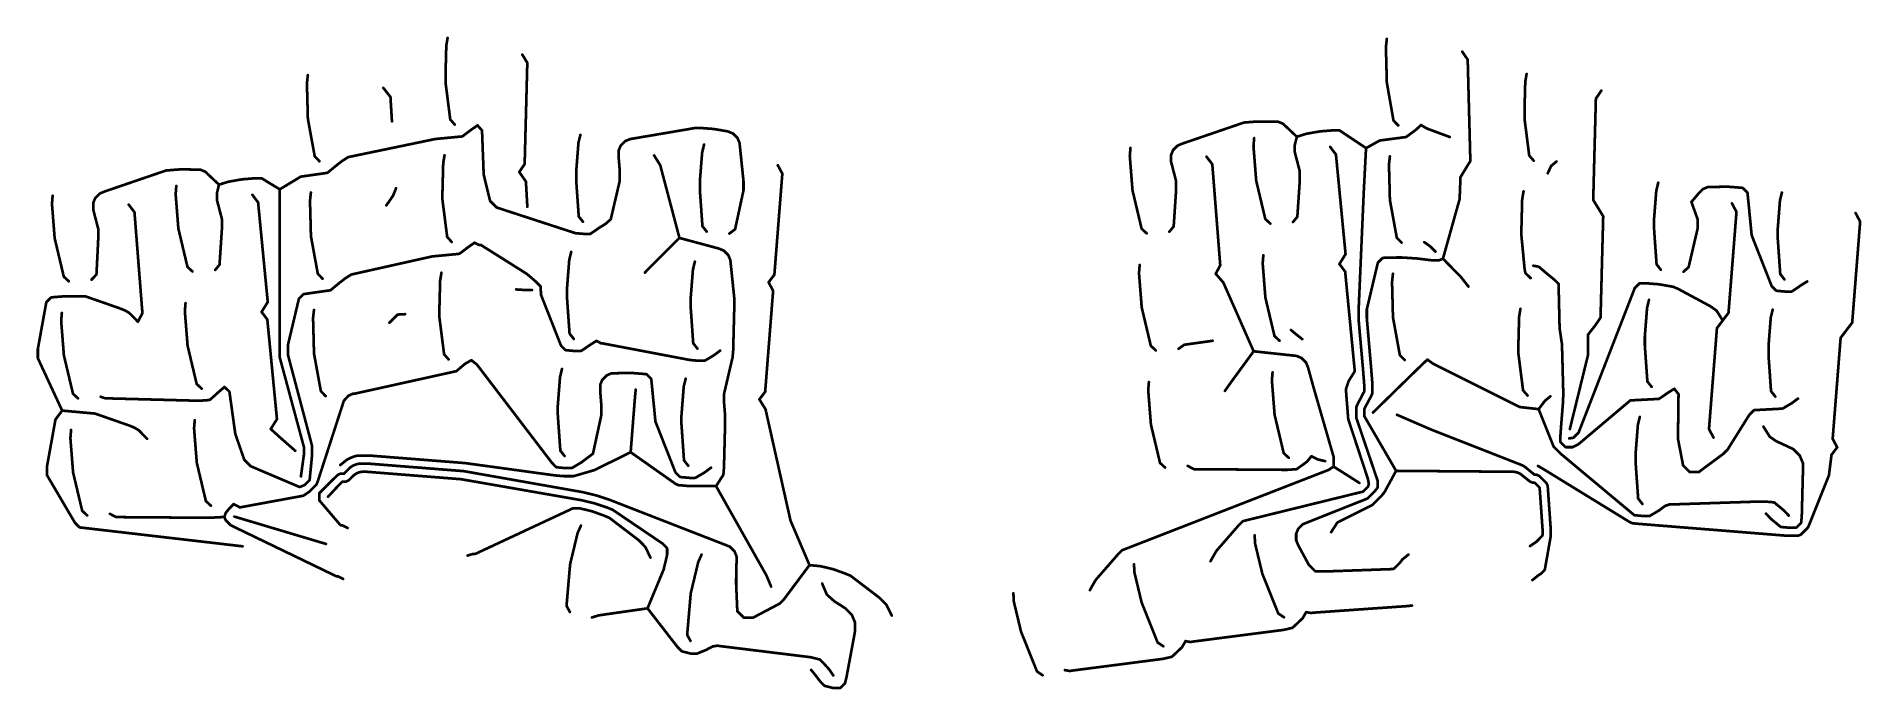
# Model space of a CAD drawing. Extents: x -169 to 103, y -40 to 57.
import ezdxf

# ---------------------------------------------------------------- set-up
doc = ezdxf.new("R2010")
doc.units = 0
doc.layers.get('0').update_dxf_attribs({"linetype": 'CONTINUOUS', "lineweight": 0})
doc.layers.add('B_Cu_____________', color=7, linetype='CONTINUOUS', lineweight=0)

# ---------------------------------------------------------------- blocks, each defined once
blk = doc.blocks.new('UNIT_DISC')
at = {"const_width": 0.5}
blk.add_lwpolyline([(0.25, 0, 1), (-0.25, 0, 1)], format="xyb", close=True, dxfattribs=at)

msp = doc.modelspace()

# ---------------------------------------------------------------- linework, layer by layer
at = {"layer": 'B_Cu_____________', "const_width": 0.4}
for points in [[(-108.4291, 51.628), (-108.3271, 55.5213)], [(-108.3271, 55.5213), (-108.3219, 55.7212)], [(-108.3219, 55.7212), (-108.1231, 56.9174)], [(-96.9845, 54.425), (-96.2399, 53.2041)], [(31.7893, 55.5501), (31.9252, 56.7551)], [(31.7945, 55.3502), (31.7893, 55.5501)], [(31.9281, 50.2485), (31.7945, 55.3502)], [(43.179, 54.8491), (43.9864, 53.6688)], [(-108.4291, 50.4402), (-108.4291, 51.628)], [(-96.2451, 53.0042), (-96.6279, 38.3887)], [(-96.2399, 53.2041), (-96.2451, 53.0042)], [(43.9864, 53.6688), (43.9916, 53.4689)], [(43.9916, 53.4689), (43.9936, 53.3914)], [(43.9936, 53.3914), (44.3764, 38.7759)], [(52.568, 50.3402), (52.7671, 51.5364)], [(-129.1019, 50.1692), (-128.965, 51.3741)], [(-129.0967, 49.9693), (-129.1019, 50.1692)], [(-128.962, 44.8675), (-129.0967, 49.9693)], [(-117.7112, 49.4681), (-116.6446, 48.1049)], [(-108.4291, 50.2742), (-108.4291, 50.4402)], [(-108.429, 50.2485), (-108.4291, 50.2742)], [(-107.7326, 44.7774), (-108.429, 50.2485)], [(32.9194, 44.6088), (31.9281, 50.2485)], [(52.4611, 46.247), (52.5628, 50.1403)], [(52.5628, 50.1403), (52.568, 50.3402)], [(63.0982, 47.8637), (63.9057, 49.044)], [(-116.6446, 48.1049), (-116.4225, 44.4809)], [(52.4611, 45.0335), (52.4611, 46.247)], [(62.7082, 32.9707), (63.091, 47.5863)], [(63.091, 47.5863), (63.093, 47.6638)], [(63.093, 47.6638), (63.0982, 47.8637)], [(-127.9389, 39.2685), (-128.962, 44.8675)], [(-107.7326, 44.7653), (-107.7326, 44.7774)], [(-107.0609, 44), (-107.7326, 44.7653)], [(-103.6629, 43.8814), (-104.5392, 43.2749)], [(-103.6629, 43.8814), (-102.9912, 43.1161)], [(-80.9028, 41.8403), (-71.2669, 43.4786)], [(-71.2669, 43.4786), (-71.1612, 43.491)], [(-71.1612, 43.491), (-70.3324, 43.491)], [(-70.3324, 43.491), (-68.3818, 43.3375)], [(1.4674, 41.1734), (10.5414, 44.2738)], [(10.5414, 44.2738), (10.5926, 44.2882)], [(10.5926, 44.2882), (10.6439, 44.3026)], [(10.6439, 44.3026), (12.2625, 44.43)], [(12.2625, 44.43), (12.5945, 44.4561)], [(12.5945, 44.4561), (13.4233, 44.4561)], [(13.4233, 44.4561), (15.7148, 44.4259)], [(15.7148, 44.4259), (16.4499, 44.1214)], [(16.4499, 44.1214), (18.5059, 42.1859)], [(32.9194, 44.5994), (32.9194, 44.6088)], [(33.6303, 43.8703), (32.9194, 44.5994)], [(36.2554, 43.2115), (37.0297, 43.9297)], [(37.0297, 43.9297), (37.9305, 43.3973)], [(37.9305, 43.3973), (37.9417, 43.3973)], [(37.9417, 43.3973), (41.3056, 42.1492)], [(52.4611, 44.8675), (52.4611, 45.0335)], [(53.1577, 39.3964), (52.4611, 44.8675)], [(-110.0418, 41.8321), (-122.9376, 39.1528)], [(-109.9369, 41.85), (-110.0418, 41.8321)], [(-106.0231, 42.2263), (-109.9369, 41.85)], [(-105.9265, 42.2421), (-106.0231, 42.2263)], [(-105.8848, 42.2678), (-105.9265, 42.2421)], [(-105.8432, 42.2936), (-105.8848, 42.2678)], [(-104.5453, 43.2689), (-105.8432, 42.2936)], [(-104.5392, 43.2749), (-104.5453, 43.2689)], [(-102.9912, 43.1161), (-102.9912, 43.104)], [(-102.9912, 43.104), (-102.742, 36.5313)], [(-88.9474, 37.0333), (-88.6284, 41.0872)], [(-88.6284, 41.0872), (-88.6127, 41.2866)], [(-88.6127, 41.2866), (-88.3244, 42.4686)], [(-82.6225, 40.1207), (-82.318, 40.8558)], [(-82.318, 40.8558), (-82.2005, 40.9733)], [(-82.2005, 40.9733), (-81.6379, 41.5358)], [(-81.6379, 41.5358), (-81.6142, 41.5457)], [(-81.6142, 41.5457), (-81.4966, 41.5944)], [(-81.4966, 41.5944), (-80.9028, 41.8403)], [(-70.1697, 39.8351), (-69.8814, 41.0171)], [(-68.3818, 43.3375), (-66.3102, 42.9744)], [(-66.3102, 42.9744), (-65.5751, 42.6699)], [(-65.5751, 42.6699), (-65.4576, 42.5524)], [(-65.4576, 42.5524), (-64.895, 41.9898)], [(-64.895, 41.9898), (-64.8851, 41.9661)], [(-64.8851, 41.9661), (-64.5905, 41.2547)], [(-64.5905, 41.2547), (-64.0034, 35.5818)], [(0.1696, 40.3064), (0.7322, 40.8689)], [(0.7322, 40.8689), (0.756, 40.8788)], [(0.756, 40.8788), (1.038, 40.9956)], [(1.038, 40.9956), (1.4674, 41.1734)], [(12.0435, 40.7696), (12.1435, 41.9822)], [(12.0592, 40.5702), (12.0435, 40.7696)], [(18.1907, 40.9053), (18.5059, 42.1859)], [(18.1907, 40.1097), (18.1907, 40.9053)], [(18.5059, 42.1859), (19.9104, 42.6249)], [(19.9104, 42.6249), (21.982, 42.9881)], [(21.982, 42.9881), (23.1981, 43.0838)], [(23.1981, 43.0838), (23.9326, 43.1416)], [(23.4816, 40.6677), (24.3465, 39.5311)], [(23.9326, 43.1416), (24.7614, 43.1416)], [(24.7614, 43.1416), (24.8671, 43.1292)], [(24.8671, 43.1292), (24.9598, 43.0771)], [(24.9598, 43.0771), (28.8281, 40.4921)], [(28.8281, 40.4921), (30.8504, 41.6131)], [(30.8504, 41.6131), (30.9023, 41.6248)], [(30.9023, 41.6248), (30.9543, 41.6365)], [(30.9543, 41.6365), (34.7077, 42.1303)], [(34.7077, 42.1303), (34.8034, 42.1511)], [(34.8034, 42.1511), (34.8838, 42.2069)], [(34.8838, 42.2069), (36.234, 43.1902)], [(36.234, 43.1902), (36.2554, 43.2115)], [(-127.9389, 39.2591), (-127.9389, 39.2685)], [(-127.2281, 38.53), (-127.9389, 39.2591)], [(-124.6801, 37.93), (-125.9746, 36.8666)], [(-124.6721, 37.9379), (-124.6801, 37.93)], [(-123.8287, 38.5894), (-124.6721, 37.9379)], [(-122.947, 39.1528), (-123.8287, 38.5894)], [(-122.9376, 39.1528), (-122.947, 39.1528)], [(-108.8872, 34.134), (-108.7852, 38.0273)], [(-108.7852, 38.0273), (-108.78, 38.2272)], [(-108.78, 38.2272), (-108.5812, 39.4234)], [(-96.6351, 38.1113), (-97.4426, 36.931)], [(-96.6299, 38.3112), (-96.6351, 38.1113)], [(-96.6279, 38.3887), (-96.6299, 38.3112)], [(-82.6225, 39.3507), (-82.6225, 40.1207)], [(-82.6225, 39.1847), (-82.6225, 39.3507)], [(-82.6224, 39.1591), (-82.6225, 39.1847)], [(-82.4464, 37.0333), (-82.6224, 39.1591)], [(-77.3316, 39.3967), (-76.4133, 37.9295)], [(-76.4133, 37.9295), (-76.4133, 37.9275)], [(-76.4133, 37.9275), (-73.5515, 27.1069)], [(-70.5044, 35.5818), (-70.1854, 39.6357)], [(-70.1854, 39.6357), (-70.1697, 39.8351)], [(-58.8886, 37.9452), (-58.2121, 36.6872)], [(-6.3996, 39.3181), (-6.2995, 40.5307)], [(-6.3839, 39.1187), (-6.3996, 39.3181)], [(-5.9965, 34.2023), (-6.3839, 39.1187)], [(-0.2523, 39.4538), (-0.2425, 39.4775)], [(-0.2523, 38.6582), (-0.2523, 39.4538)], [(-0.2523, 38.4922), (-0.2523, 38.6582)], [(0.5043, 35.5818), (-0.2523, 38.4922)], [(-0.2425, 39.4775), (-0.0711, 39.8914)], [(-0.0711, 39.8914), (0.0521, 40.1889)], [(0.0521, 40.1889), (0.1696, 40.3064)], [(5.0386, 39.2162), (5.9035, 38.0796)], [(5.9035, 38.0796), (5.9192, 37.8802)], [(12.4464, 35.6538), (12.0592, 40.5702)], [(18.1907, 39.9437), (18.1907, 40.1097)], [(18.9473, 37.0333), (18.1907, 39.9437)], [(24.3465, 39.5311), (24.3622, 39.3317)], [(24.3622, 39.3317), (24.3674, 39.2652)], [(24.3674, 39.2652), (25.7728, 24.7169)], [(28.4881, 33.9839), (28.8281, 40.4921)], [(32.2474, 38.0561), (32.3833, 39.2611)], [(32.2526, 37.8562), (32.2474, 38.0561)], [(44.3816, 38.576), (43.6371, 37.3551)], [(44.3764, 38.7759), (44.3816, 38.576)], [(53.1577, 39.3843), (53.1577, 39.3964)], [(53.8294, 38.619), (53.1577, 39.3843)], [(57.2274, 38.5004), (56.4166, 37.8237)], [(-150.1781, 37.134), (-159.252, 34.0336)], [(-150.0756, 37.1628), (-150.1781, 37.134)], [(-148.125, 37.3163), (-150.0756, 37.1628)], [(-147.2962, 37.3163), (-148.125, 37.3163)], [(-145.0047, 37.2861), (-147.2962, 37.3163)], [(-144.4987, 37.0765), (-145.0047, 37.2861)], [(-144.2696, 36.9816), (-144.4987, 37.0765)], [(-142.2137, 35.0463), (-144.2696, 36.9816)], [(-142.2137, 35.0463), (-140.8091, 35.4851)], [(-140.8091, 35.4851), (-138.7375, 35.8483)], [(-138.7375, 35.8483), (-136.7869, 36.0018)], [(-136.7869, 36.0018), (-135.9581, 36.0018)], [(-135.9581, 36.0018), (-135.9052, 35.9956)], [(-135.9052, 35.9956), (-135.8524, 35.9894)], [(-135.8524, 35.9894), (-135.7597, 35.9373)], [(-135.7597, 35.9373), (-133.1527, 34.3487)], [(-130.0398, 36.232), (-133.1527, 34.3487)], [(-129.9359, 36.2554), (-130.0398, 36.232)], [(-126.1507, 36.79), (-129.9359, 36.2554)], [(-126.1028, 36.8004), (-126.1507, 36.79)], [(-126.055, 36.8108), (-126.1028, 36.8004)], [(-125.9746, 36.8666), (-126.055, 36.8108)], [(-102.742, 36.5313), (-101.789, 32.6166)], [(-97.4426, 36.931), (-96.4488, 35.5138)], [(-96.4488, 35.5138), (-96.2335, 31.7689)], [(-88.9474, 35.8455), (-88.9474, 37.0333)], [(-88.9474, 35.6795), (-88.9474, 35.8455)], [(-88.9473, 35.6538), (-88.9474, 35.6795)], [(-88.5703, 30.3276), (-88.9473, 35.6538)], [(-83.7926, 29.9004), (-82.4464, 35.6539)], [(-82.4464, 35.8199), (-82.4464, 37.0333)], [(-82.4464, 35.6539), (-82.4464, 35.8199)], [(-70.5044, 34.394), (-70.5044, 35.5818)], [(-64.0034, 35.5818), (-64.0034, 34.3684)], [(-58.2278, 36.4878), (-59.3817, 21.8352)], [(-58.2121, 36.6872), (-58.2278, 36.4878)], [(0.5044, 35.5562), (0.5043, 35.5818)], [(0.5044, 34.3684), (0.5044, 35.5562)], [(5.9192, 37.8802), (5.9244, 37.8137)], [(5.9244, 37.8137), (7.0725, 23.2275)], [(13.8022, 29.9442), (12.4464, 35.6538)], [(18.5865, 30.286), (18.9474, 35.6539)], [(18.9474, 37.0077), (18.9473, 37.0333)], [(18.9474, 35.8199), (18.9474, 37.0077)], [(18.9474, 35.6539), (18.9474, 35.8199)], [(32.3862, 32.7545), (32.2526, 37.8562)], [(42.8957, 35.8462), (42.7853, 32.9047)], [(43.6371, 37.3551), (42.8925, 36.1342)], [(42.8925, 36.1342), (42.8977, 35.9343)], [(42.8977, 35.9343), (42.8957, 35.8462)], [(56.414, 37.821), (55.9309, 36.7522)], [(56.4166, 37.8237), (56.414, 37.821)], [(72.1068, 34.1468), (72.3951, 35.3288)], [(-167.119, 32.1783), (-167.0189, 33.3909)], [(-160.6672, 33.0491), (-160.9717, 32.314)], [(-160.5497, 33.1666), (-160.6672, 33.0491)], [(-159.9871, 33.7291), (-160.5497, 33.1666)], [(-159.9634, 33.739), (-159.9871, 33.7291)], [(-159.2847, 34.0201), (-159.9634, 33.739)], [(-159.252, 34.0336), (-159.2847, 34.0201)], [(-148.6761, 33.6298), (-148.576, 34.8424)], [(-148.6604, 33.4304), (-148.6761, 33.6298)], [(-148.273, 28.514), (-148.6604, 33.4304)], [(-142.5288, 33.7655), (-142.2137, 35.0463)], [(-142.5288, 32.9955), (-142.5288, 33.7655)], [(-142.5288, 32.8295), (-142.5288, 32.9955)], [(-142.5287, 32.8039), (-142.5288, 32.8295)], [(-141.7721, 29.8935), (-142.5287, 32.8039)], [(-137.2379, 33.5279), (-136.373, 32.3913)], [(-133.1527, 34.3487), (-133.1445, 9.2959)], [(-128.6438, 32.6751), (-128.5069, 33.88)], [(-128.6386, 32.4752), (-128.6438, 32.6751)], [(-128.5039, 27.3734), (-128.6386, 32.4752)], [(-117.2531, 31.974), (-116.2593, 33.3911)], [(-116.2593, 33.4039), (-115.8111, 34.5028)], [(-116.2593, 33.3911), (-116.2593, 33.4039)], [(-108.8872, 32.9462), (-108.8872, 34.134)], [(-108.8872, 32.7802), (-108.8872, 32.9462)], [(-108.8871, 32.7545), (-108.8872, 32.7802)], [(-108.1907, 27.2834), (-108.8871, 32.7545)], [(-101.789, 32.6166), (-100.9397, 31.7673)], [(-70.5044, 34.228), (-70.5044, 34.394)], [(-70.5043, 34.2023), (-70.5044, 34.228)], [(-70.1273, 28.8761), (-70.5043, 34.2023)], [(-64.0034, 34.2024), (-65.254, 28.4093)], [(-64.0034, 34.3684), (-64.0034, 34.2024)], [(-4.6408, 28.4927), (-5.9965, 34.2023)], [(0.1435, 28.8345), (0.5044, 34.2024)], [(0.5044, 34.2024), (0.5044, 34.3684)], [(27.7457, 16.9612), (28.4881, 33.9839)], [(33.4094, 27.1555), (32.3862, 32.7545)], [(42.7853, 32.9047), (40.2961, 24.0222)], [(52.003, 28.7529), (52.1047, 32.6462)], [(52.1047, 32.6462), (52.1099, 32.8461)], [(52.1099, 32.8461), (52.309, 34.0423)], [(62.703, 32.7708), (62.7082, 32.9707)], [(63.4476, 31.5499), (62.703, 32.7708)], [(71.7721, 29.8935), (72.0911, 33.9474)], [(72.0911, 33.9474), (72.1068, 34.1468)], [(78.4014, 33.716), (77.3448, 32.4675)], [(78.273, 29.8935), (77.3448, 32.4675)], [(78.5189, 33.8335), (78.4014, 33.716)], [(79.0815, 34.396), (78.5189, 33.8335)], [(79.1053, 34.4059), (79.0815, 34.396)], [(79.2276, 34.4566), (79.1053, 34.4059)], [(79.8167, 34.7005), (79.2276, 34.4566)], [(82.1081, 34.7308), (79.8167, 34.7005)], [(82.9369, 34.7308), (82.1081, 34.7308)], [(84.8875, 34.5773), (82.9369, 34.7308)], [(84.99, 34.5485), (84.8875, 34.5773)], [(85.0734, 34.4825), (84.99, 34.5485)], [(85.6595, 33.8964), (85.0734, 34.4825)], [(85.7116, 33.8037), (85.6595, 33.8964)], [(85.7241, 33.698), (85.7116, 33.8037)], [(86.332, 27.5001), (85.7241, 33.698)], [(90.215, 28.442), (90.534, 32.4959)], [(90.534, 32.4959), (90.5497, 32.6953)], [(90.5497, 32.6953), (90.838, 33.8773)], [(-167.1033, 31.9789), (-167.119, 32.1783)], [(-166.7159, 27.0625), (-167.1033, 31.9789)], [(-160.9717, 32.314), (-160.9717, 31.544)], [(-160.9717, 31.544), (-160.9717, 31.378)], [(-160.9717, 31.378), (-160.9716, 31.3524)], [(-160.9716, 31.3524), (-160.215, 28.442)], [(-155.6808, 32.0764), (-154.8159, 30.9398)], [(-154.8159, 30.9398), (-154.8002, 30.7404)], [(-154.8002, 30.7404), (-154.795, 30.6739)], [(-154.795, 30.6739), (-153.647, 16.0877)], [(-141.7721, 28.6801), (-141.7721, 29.8935)], [(-136.373, 32.3913), (-136.3573, 32.1919)], [(-136.3573, 32.1919), (-136.3521, 32.1254)], [(-136.3521, 32.1254), (-134.9465, 17.5772)], [(-100.9397, 31.7673), (-100.8222, 31.6498)], [(-100.8222, 31.6498), (-89.1609, 27.8489)], [(-88.5703, 30.3128), (-88.5703, 30.3276)], [(-87.9396, 29.5134), (-88.5703, 30.3128)], [(-84.5526, 29.217), (-83.7926, 29.8947)], [(-83.7926, 29.8947), (-83.7926, 29.9004)], [(13.8022, 29.9375), (13.8022, 29.9442)], [(14.5502, 29.2466), (13.8022, 29.9375)], [(17.942, 29.4838), (18.5865, 30.2721)], [(18.5865, 30.2721), (18.5865, 30.286)], [(63.4476, 31.5499), (64.1921, 30.329)], [(64.1869, 30.1291), (63.8041, 15.5136)], [(64.1921, 30.329), (64.1869, 30.1291)], [(71.7721, 28.68), (71.7721, 29.8935)], [(78.2731, 29.8679), (78.273, 29.8935)], [(78.2731, 28.6801), (78.2731, 29.8679)], [(84.0487, 30.7995), (82.8948, 16.1469)], [(83.3879, 32.2569), (84.0644, 30.9989)], [(84.0644, 30.9989), (84.0487, 30.7995)], [(101.8308, 30.8054), (102.5073, 29.5474)], [(-165.3602, 21.3529), (-166.7159, 27.0625)], [(-160.215, 27.0626), (-160.4848, 21.6503)], [(-160.215, 28.442), (-160.215, 27.2286)], [(-160.215, 27.2286), (-160.215, 27.0626)], [(-146.9173, 22.8044), (-148.273, 28.514)], [(-142.1329, 23.1462), (-141.7721, 28.5141)], [(-141.7721, 28.5141), (-141.7721, 28.6801)], [(-127.4808, 21.7744), (-128.5039, 27.3734)], [(-108.1907, 27.2713), (-108.1907, 27.2834)], [(-107.519, 26.506), (-108.1907, 27.2713)], [(-89.1609, 27.8489), (-89.1139, 27.8351)], [(-89.1139, 27.8351), (-89.067, 27.8214)], [(-89.067, 27.8214), (-88.8677, 27.8039)], [(-88.8677, 27.8039), (-88.4988, 27.7716)], [(-88.4988, 27.7716), (-87.9711, 27.7255)], [(-87.9711, 27.7255), (-87.7719, 27.7081)], [(-87.7719, 27.7081), (-86.9431, 27.7081)], [(-86.9431, 27.7081), (-86.8944, 27.7135)], [(-86.8944, 27.7135), (-86.8458, 27.7189)], [(-86.8458, 27.7189), (-86.8029, 27.7424)], [(-86.8029, 27.7424), (-86.76, 27.766)], [(-86.76, 27.766), (-85.4635, 28.6531)], [(-85.4635, 28.6531), (-85.4594, 28.6572)], [(-85.4594, 28.6572), (-84.5526, 29.217)], [(-77.4554, 23.2285), (-73.5515, 27.1069)], [(-73.5515, 27.1069), (-67.6833, 25.5284)], [(-70.1273, 28.8613), (-70.1273, 28.8761)], [(-69.4966, 28.0619), (-70.1273, 28.8613)], [(-65.2645, 28.3988), (-66.1096, 27.7655)], [(-65.254, 28.4093), (-65.2645, 28.3988)], [(-4.6408, 28.486), (-4.6408, 28.4927)], [(-3.8928, 27.7951), (-4.6408, 28.486)], [(-0.501, 28.0323), (0.1435, 28.8206)], [(0.1435, 28.8206), (0.1435, 28.8345)], [(33.4094, 27.1461), (33.4094, 27.1555)], [(34.1203, 26.417), (33.4094, 27.1461)], [(52.003, 27.5394), (52.003, 28.7529)], [(52.003, 27.3734), (52.003, 27.5394)], [(52.4774, 22.4297), (52.003, 27.3734)], [(71.7721, 28.514), (71.7721, 28.68)], [(72.1491, 23.1877), (71.7721, 28.514)], [(76.9268, 22.7607), (78.2731, 28.5141)], [(78.2731, 28.5141), (78.2731, 28.6801)], [(89.2919, 19.9908), (86.332, 27.5001)], [(90.215, 27.2285), (90.215, 28.442)], [(90.215, 27.0625), (90.215, 27.2285)], [(90.592, 21.7362), (90.215, 27.0625)], [(102.4916, 29.348), (101.3377, 14.6954)], [(102.5073, 29.5474), (102.4916, 29.348)], [(-110.4999, 24.3381), (-122.4795, 21.6587)], [(-110.395, 24.356), (-110.4999, 24.3381)], [(-106.4812, 24.7323), (-110.395, 24.356)], [(-106.3846, 24.7481), (-106.4812, 24.7323)], [(-106.3429, 24.7738), (-106.3846, 24.7481)], [(-106.3013, 24.7996), (-106.3429, 24.7738)], [(-105.0034, 25.7749), (-106.3013, 24.7996)], [(-104.9973, 25.7809), (-105.0034, 25.7749)], [(-104.121, 26.3874), (-104.9973, 25.7809)], [(-103.4308, 26.0659), (-104.121, 26.3874)], [(-103.2309, 26.0589), (-103.4308, 26.0659)], [(-103.1552, 26.0562), (-103.2309, 26.0589)], [(-96.3678, 21.789), (-103.1552, 26.0562)], [(-89.9857, 23.8405), (-89.6974, 25.0225)], [(-67.6833, 25.5284), (-66.9482, 25.2239)], [(-66.9482, 25.2239), (-66.8307, 25.1064)], [(-66.8307, 25.1064), (-66.2681, 24.5438)], [(-66.2681, 24.5438), (-66.2582, 24.5201)], [(-66.2582, 24.5201), (-66.155, 24.271)], [(13.4165, 23.3235), (13.5165, 24.5361)], [(25.7728, 24.6888), (24.8546, 23.2216)], [(25.7728, 24.7169), (25.7728, 24.6888)], [(37.5197, 26.4764), (38.3853, 25.8547)], [(38.3853, 25.8547), (39.1788, 25.0764)], [(-160.4848, 21.6503), (-161.2204, 20.8925)], [(-146.9173, 22.7977), (-146.9173, 22.8044)], [(-146.1693, 22.1068), (-146.9173, 22.7977)], [(-142.7775, 22.344), (-142.1329, 23.1323)], [(-142.1329, 23.1323), (-142.1329, 23.1462)], [(-127.4808, 21.765), (-127.4808, 21.7744)], [(-126.77, 21.0359), (-127.4808, 21.765)], [(-122.4889, 21.6587), (-123.3706, 21.0953)], [(-122.4795, 21.6587), (-122.4889, 21.6587)], [(-109.2381, 20.7332), (-109.0393, 21.9294)], [(-96.281, 21.7275), (-96.3678, 21.789)], [(-95.0065, 20.6308), (-96.281, 21.7275)], [(-90.3204, 19.5872), (-90.0014, 23.6411)], [(-90.0014, 23.6411), (-89.9857, 23.8405)], [(-78.7046, 21.9506), (-77.4752, 23.2087)], [(-77.4752, 23.2087), (-77.4554, 23.2285)], [(-71.8775, 18.1358), (-71.5585, 22.1897)], [(-71.5585, 22.1897), (-71.5428, 22.3891)], [(-71.5428, 22.3891), (-71.2545, 23.5711)], [(-66.155, 24.271), (-66.1299, 24.2104)], [(-66.1299, 24.2104), (-65.9636, 23.8087)], [(-65.9636, 23.8087), (-65.3765, 18.1358)], [(-59.3974, 21.6358), (-60.2617, 20.4992)], [(-59.3817, 21.8352), (-59.3974, 21.6358)], [(-5.0265, 21.8721), (-4.9264, 23.0847)], [(-5.0108, 21.6727), (-5.0265, 21.8721)], [(-4.6234, 16.7563), (-5.0108, 21.6727)], [(7.0882, 23.0281), (6.4117, 21.7702)], [(6.4117, 21.7702), (7.5481, 20.4647)], [(7.0725, 23.2275), (7.0882, 23.0281)], [(13.4322, 23.1241), (13.4165, 23.3235)], [(13.8194, 18.2077), (13.4322, 23.1241)], [(24.8546, 23.2216), (25.7195, 22.085)], [(25.7195, 22.085), (25.7352, 21.8856)], [(25.7352, 21.8856), (25.7404, 21.8191)], [(25.7404, 21.8191), (27.1459, 7.2709)], [(30.5788, 23.3816), (28.9462, 16.4899)], [(30.6356, 23.4715), (30.5788, 23.3816)], [(31.2217, 24.0576), (30.6356, 23.4715)], [(31.3085, 24.1191), (31.2217, 24.0576)], [(31.3604, 24.1308), (31.3085, 24.1191)], [(31.4124, 24.1425), (31.3604, 24.1308)], [(32.1981, 24.1631), (31.4124, 24.1425)], [(33.1683, 24.1885), (32.1981, 24.1631)], [(32.7055, 20.5621), (32.8414, 21.7671)], [(33.3683, 24.1937), (33.1683, 24.1885)], [(34.1971, 24.1937), (33.3683, 24.1937)], [(36.4212, 24.0488), (34.1971, 24.1937)], [(38.6445, 23.7759), (36.4212, 24.0488)], [(39.7131, 23.7759), (38.6445, 23.7759)], [(39.7235, 23.7802), (39.7131, 23.7759)], [(40.2961, 24.0222), (39.7235, 23.7802)], [(43.0286, 21.2341), (40.2961, 24.0222)], [(52.6036, 21.8625), (52.4774, 22.4297)], [(52.6096, 21.8565), (52.6036, 21.8625)], [(53.3713, 21.1249), (52.6096, 21.8565)], [(53.7779, 22.964), (54.5091, 22.842)], [(54.5091, 22.842), (54.5965, 22.8021)], [(54.5965, 22.8021), (54.6362, 22.7735)], [(54.6362, 22.7735), (55.9288, 21.6809)], [(55.9288, 21.6809), (55.9374, 21.6724)], [(55.9374, 21.6724), (56.7693, 21.0063)], [(72.1491, 23.173), (72.1491, 23.1877)], [(72.7799, 22.3736), (72.1491, 23.173)], [(76.1669, 22.0772), (76.9268, 22.7549)], [(76.9268, 22.7549), (76.9268, 22.7607)], [(90.592, 21.7215), (90.592, 21.7362)], [(91.2228, 20.9221), (90.592, 21.7215)], [(-165.3602, 21.3462), (-165.3602, 21.3529)], [(-164.6122, 20.6553), (-165.3602, 21.3462)], [(-125.6926, 19.2959), (-129.4778, 18.7614)], [(-125.6447, 19.3063), (-125.6926, 19.2959)], [(-125.5969, 19.3167), (-125.6447, 19.3063)], [(-125.5165, 19.3725), (-125.5969, 19.3167)], [(-124.222, 20.4359), (-125.5165, 19.3725)], [(-124.214, 20.4438), (-124.222, 20.4359)], [(-123.3706, 21.0953), (-124.214, 20.4438)], [(-109.3453, 16.64), (-109.2433, 20.5333)], [(-109.2433, 20.5333), (-109.2381, 20.7332)], [(-97.9007, 19.437), (-96.8511, 19.3686)], [(-96.8511, 19.3686), (-96.6512, 19.3634)], [(-96.6512, 19.3634), (-95.5512, 19.3346)], [(-94.255, 19.8793), (-95.0065, 20.6308)], [(-94.2507, 19.8689), (-94.255, 19.8793)], [(-94.2033, 18.6453), (-94.2507, 19.8689)], [(-90.3204, 18.3994), (-90.3204, 19.5872)], [(-59.6009, 19.0418), (-60.7549, 4.3891)], [(-60.2617, 20.4992), (-59.5852, 19.2412)], [(-59.5852, 19.2412), (-59.6009, 19.0418)], [(7.5481, 20.4647), (12.067, 10.2202)], [(32.7107, 20.3622), (32.7055, 20.5621)], [(32.8443, 15.2605), (32.7107, 20.3622)], [(43.0286, 21.2243), (43.0286, 21.2341)], [(44.0952, 19.8611), (43.0286, 21.2243)], [(57.5309, 20.2746), (56.7693, 21.0063)], [(57.5368, 20.2686), (57.5309, 20.2746)], [(57.69, 13.6562), (57.5368, 20.2686)], [(60.5206, -1.8932), (68.8917, 19.6226)], [(68.8917, 19.6226), (68.9577, 19.7061)], [(68.9577, 19.7061), (69.5438, 20.2922)], [(69.5438, 20.2922), (69.6365, 20.3443)], [(69.6365, 20.3443), (69.6893, 20.3505)], [(69.6893, 20.3505), (69.7422, 20.3567)], [(69.7422, 20.3567), (70.571, 20.3567)], [(70.571, 20.3567), (72.5216, 20.2032)], [(72.5216, 20.2032), (74.5932, 19.8401)], [(74.5932, 19.8401), (75.3283, 19.5356)], [(75.3283, 19.5356), (80.1403, 16.9501)], [(89.3154, 19.9479), (89.2919, 19.9908)], [(89.339, 19.905), (89.3154, 19.9479)], [(89.9251, 19.3189), (89.339, 19.905)], [(89.9633, 19.2882), (89.9251, 19.3189)], [(90.0015, 19.2576), (89.9633, 19.2882)], [(90.0484, 19.2438), (90.0015, 19.2576)], [(90.0954, 19.2301), (90.0484, 19.2438)], [(90.2946, 19.2126), (90.0954, 19.2301)], [(91.1912, 19.1342), (90.2946, 19.2126)], [(91.3905, 19.1168), (91.1912, 19.1342)], [(92.2193, 19.1168), (91.3905, 19.1168)], [(92.3166, 19.1276), (92.2193, 19.1168)], [(92.3595, 19.1511), (92.3166, 19.1276)], [(92.4024, 19.1747), (92.3595, 19.1511)], [(93.6988, 20.0619), (92.4024, 19.1747)], [(93.7029, 20.0659), (93.6988, 20.0619)], [(94.6098, 20.6257), (93.7029, 20.0659)], [(-167.9696, 17.4917), (-169.226, 10.5584)], [(-167.9175, 17.5844), (-167.9696, 17.4917)], [(-167.3314, 18.1705), (-167.9175, 17.5844)], [(-167.248, 18.2365), (-167.3314, 18.1705)], [(-167.1455, 18.2653), (-167.248, 18.2365)], [(-165.7072, 18.3785), (-167.1455, 18.2653)], [(-165.1949, 18.4188), (-165.7072, 18.3785)], [(-164.3661, 18.4188), (-165.1949, 18.4188)], [(-162.0746, 18.3886), (-164.3661, 18.4188)], [(-156.9174, 16.5877), (-162.0746, 18.3886)], [(-156.2897, 16.3277), (-156.9174, 16.5877)], [(-156.1823, 16.2832), (-156.2897, 16.3277)], [(-155.5557, 15.9067), (-156.1823, 16.2832)], [(-147.303, 16.1838), (-147.2029, 17.3964)], [(-147.2873, 15.9844), (-147.303, 16.1838)], [(-134.9465, 17.5491), (-135.8648, 16.0819)], [(-134.9465, 17.5772), (-134.9465, 17.5491)], [(-130.3114, 18.0005), (-131.944, 11.1088)], [(-130.2546, 18.0904), (-130.3114, 18.0005)], [(-129.6685, 18.6765), (-130.2546, 18.0904)], [(-129.5817, 18.738), (-129.6685, 18.6765)], [(-129.4778, 18.7614), (-129.5817, 18.738)], [(-128.1857, 15.1811), (-128.0488, 16.386)], [(-109.3453, 15.4522), (-109.3453, 16.64)], [(-91.2435, 11.136), (-94.2033, 18.6453)], [(-90.3204, 18.2334), (-90.3204, 18.3994)], [(-90.3203, 18.2077), (-90.3204, 18.2334)], [(-89.9433, 12.8815), (-90.3203, 18.2077)], [(-71.8775, 16.948), (-71.8775, 18.1358)], [(-71.8775, 16.782), (-71.8775, 16.948)], [(-71.8774, 16.7563), (-71.8775, 16.782)], [(-71.5004, 11.43), (-71.8774, 16.7563)], [(-65.3765, 16.7564), (-65.5411, 10.3246)], [(-65.3765, 18.1358), (-65.3765, 16.9224)], [(-65.3765, 16.9224), (-65.3765, 16.7564)], [(-3.2677, 11.0466), (-4.6234, 16.7563)], [(15.1753, 12.4981), (13.8194, 18.2077)], [(27.7457, 15.7599), (27.7457, 16.9612)], [(28.9462, 16.4899), (28.9462, 15.2886)], [(51.6518, 15.3521), (51.8509, 16.5483)], [(70.399, 12.4475), (70.718, 16.5014)], [(70.718, 16.5014), (70.7337, 16.7008)], [(70.7337, 16.7008), (71.022, 17.8828)], [(80.1403, 16.9501), (81.0965, 16.2781)], [(81.0965, 16.2781), (82.0148, 14.8109)], [(82.8948, 16.1469), (82.8791, 15.9475)], [(89.1767, 15.2493), (89.465, 16.4313)], [(-165.746, 14.7323), (-165.6459, 15.9449)], [(-165.7303, 14.5329), (-165.746, 14.7323)], [(-165.3429, 9.6165), (-165.7303, 14.5329)], [(-155.5372, 15.8885), (-155.5557, 15.9067)], [(-154.3078, 14.6304), (-155.5372, 15.8885)], [(-153.6313, 15.8883), (-154.3078, 14.6304)], [(-153.647, 16.0877), (-153.6313, 15.8883)], [(-146.8999, 11.068), (-147.2873, 15.9844)], [(-135.8648, 16.0819), (-134.9999, 14.9453)], [(-134.9999, 14.9453), (-134.9842, 14.7459)], [(-134.9842, 14.7459), (-134.979, 14.6794)], [(-134.979, 14.6794), (-133.5735, 0.1311)], [(-128.1805, 14.9812), (-128.1857, 15.1811)], [(-128.0458, 9.8794), (-128.1805, 14.9812)], [(-116.795, 14.48), (-115.5857, 15.6926)], [(-115.5857, 15.6926), (-114.4683, 15.7528)], [(-109.3453, 15.2862), (-109.3453, 15.4522)], [(-109.3452, 15.2605), (-109.3453, 15.2862)], [(-108.6488, 9.7894), (-109.3452, 15.2605)], [(27.7457, 14.6513), (27.7457, 15.7599)], [(28.3868, 7.413), (27.7457, 14.6513)], [(28.9462, 15.2886), (28.9462, 15.1226)], [(28.9462, 15.1226), (29.5873, 7.712)], [(33.8675, 9.6615), (32.8443, 15.2605)], [(51.5449, 11.2589), (51.6466, 15.1522)], [(51.6466, 15.1522), (51.6518, 15.3521)], [(58.0458, 11.2589), (57.69, 13.6562)], [(61.9229, 12.6927), (62.9895, 14.0559)], [(63.7969, 15.2362), (62.9895, 14.0559)], [(63.8021, 15.4361), (63.7969, 15.2362)], [(63.8041, 15.5136), (63.8021, 15.4361)], [(79.9815, -1.1779), (81.1349, 13.4749)], [(81.1349, 13.4749), (81.1506, 13.6743)], [(81.1506, 13.6743), (82.0148, 14.8109)], [(82.8791, 15.9475), (82.0148, 14.8109)], [(88.842, 10.996), (89.161, 15.0499)], [(89.161, 15.0499), (89.1767, 15.2493)], [(101.322, 14.496), (100.4578, 13.3594)], [(101.3377, 14.6954), (101.322, 14.496)], [(-145.5442, 5.3583), (-146.8999, 11.068)], [(-131.944, 11.1088), (-131.944, 9.9332)], [(-91.1964, 11.0502), (-91.2435, 11.136)], [(-90.6103, 10.4641), (-91.1964, 11.0502)], [(-89.9433, 12.8667), (-89.9433, 12.8815)], [(-89.3126, 12.0673), (-89.9433, 12.8667)], [(-86.8365, 11.207), (-88.133, 10.3199)], [(-86.8324, 11.2111), (-86.8365, 11.207)], [(-85.9256, 11.7709), (-86.8324, 11.2111)], [(-85.9256, 11.7709), (-85.2528, 11.4166)], [(-85.2528, 11.4166), (-85.0536, 11.3992)], [(-85.0536, 11.3992), (-84.989, 11.3936)], [(-84.989, 11.3936), (-71.9971, 8.9238)], [(-71.5004, 11.4152), (-71.5004, 11.43)], [(-70.8697, 10.6158), (-71.5004, 11.4152)], [(-3.2677, 11.0399), (-3.2677, 11.0466)], [(-2.5197, 10.349), (-3.2677, 11.0399)], [(0.8721, 10.5862), (1.7231, 11.195)], [(1.7231, 11.195), (5.9442, 11.7846)], [(15.1753, 12.4914), (15.1753, 12.4981)], [(15.9233, 11.8005), (15.1753, 12.4914)], [(18.4578, 12.7089), (17.6235, 13.3953)], [(18.4812, 12.6857), (18.4578, 12.7089)], [(19.3151, 12.0377), (18.4812, 12.6857)], [(51.5449, 10.0454), (51.5449, 11.2589)], [(58.2296, 4.395), (58.0458, 11.2589)], [(61.9229, 12.6595), (61.9229, 12.6927)], [(61.9439, 11.1088), (61.9229, 12.6595)], [(61.944, 11.0832), (61.9439, 11.1088)], [(61.944, 9.9076), (61.944, 11.0832)], [(70.399, 11.234), (70.399, 12.4475)], [(70.399, 11.068), (70.399, 11.234)], [(70.776, 5.7416), (70.399, 11.068)], [(88.842, 9.7825), (88.842, 10.996)], [(98.424, -2.6293), (99.5779, 12.0233)], [(99.5779, 12.0233), (99.5936, 12.2227)], [(99.5936, 12.2227), (100.4578, 13.3594)], [(-169.226, 10.5584), (-169.226, 9.3828)], [(-169.226, 9.3828), (-169.226, 9.2168)], [(-169.226, 9.2168), (-169.2259, 9.1911)], [(-169.2259, 9.1911), (-165.5992, 1.381)], [(-163.9872, 3.9069), (-165.3429, 9.6165)], [(-133.1445, 9.2959), (-133.1444, 9.2702)], [(-133.1444, 9.2702), (-129.5468, -4.0648)], [(-131.944, 9.9332), (-131.944, 9.7672)], [(-131.944, 9.7672), (-131.9439, 9.7415)], [(-131.9439, 9.7415), (-128.3463, -3.826)], [(-127.0227, 4.2804), (-128.0458, 9.8794)], [(-108.6488, 9.7773), (-108.6488, 9.7894)], [(-107.9771, 9.012), (-108.6488, 9.7773)], [(-106.7594, 7.3056), (-105.5012, 8.3768)], [(-105.5012, 8.3768), (-105.4891, 8.3768)], [(-105.4891, 8.3768), (-104.5791, 8.8934)], [(-103.7472, 8.2272), (-104.5791, 8.8934)], [(-103.7276, 8.2075), (-103.7472, 8.2272)], [(-92.5695, -6.3958), (-103.7276, 8.2075)], [(-90.5721, 10.4334), (-90.6103, 10.4641)], [(-90.5339, 10.4028), (-90.5721, 10.4334)], [(-90.4869, 10.389), (-90.5339, 10.4028)], [(-90.44, 10.3753), (-90.4869, 10.389)], [(-90.2407, 10.3578), (-90.44, 10.3753)], [(-90.0292, 10.3393), (-90.2407, 10.3578)], [(-89.3441, 10.2794), (-90.0292, 10.3393)], [(-89.1449, 10.262), (-89.3441, 10.2794)], [(-88.3161, 10.262), (-89.1449, 10.262)], [(-88.2674, 10.2674), (-88.3161, 10.262)], [(-88.2188, 10.2728), (-88.2674, 10.2674)], [(-88.1759, 10.2963), (-88.2188, 10.2728)], [(-88.133, 10.3199), (-88.1759, 10.2963)], [(-71.9971, 8.9238), (-71.7978, 8.9063)], [(-71.7978, 8.9063), (-71.4289, 8.874)], [(-71.4289, 8.874), (-70.9012, 8.8279)], [(-70.9012, 8.8279), (-70.702, 8.8105)], [(-70.702, 8.8105), (-69.8732, 8.8105)], [(-69.8732, 8.8105), (-69.8245, 8.8159)], [(-69.8245, 8.8159), (-69.7759, 8.8213)], [(-69.7759, 8.8213), (-69.733, 8.8448)], [(-69.733, 8.8448), (-69.6901, 8.8684)], [(-69.6901, 8.8684), (-68.3458, 9.668)], [(-68.3458, 9.668), (-68.3278, 9.686)], [(-68.3278, 9.686), (-67.4827, 10.3194)], [(-65.6282, 9.3284), (-66.9256, 3.7771)], [(-65.6107, 9.5277), (-65.6282, 9.3284)], [(-65.5585, 10.1253), (-65.6107, 9.5277)], [(-65.5411, 10.3246), (-65.5585, 10.1253)], [(8.8021, 5.759), (12.067, 10.2202)], [(18.4609, 9.5338), (12.067, 10.2202)], [(19.196, 9.2293), (18.4609, 9.5338)], [(19.3135, 9.1118), (19.196, 9.2293)], [(19.876, 8.5492), (19.3135, 9.1118)], [(19.8859, 8.5255), (19.876, 8.5492)], [(20.1805, 7.8141), (19.8859, 8.5255)], [(37.1821, 8.2429), (29.8681, 1.0988)], [(33.8675, 9.6521), (33.8675, 9.6615)], [(34.5784, 8.923), (33.8675, 9.6521)], [(37.2035, 8.2642), (37.1821, 8.2429)], [(37.9778, 8.9824), (37.2035, 8.2642)], [(37.9778, 8.9824), (38.8434, 8.3607)], [(38.8434, 8.3607), (51.7277, 1.9251)], [(51.5449, 9.8794), (51.5449, 10.0454)], [(52.2415, 4.4083), (51.5449, 9.8794)], [(59.2201, -1.3589), (61.944, 9.7416)], [(61.944, 9.7416), (61.944, 9.9076)], [(88.842, 9.6165), (88.842, 9.7825)], [(89.219, 4.2902), (88.842, 9.6165)], [(-145.5442, 5.3516), (-145.5442, 5.3583)], [(-144.7962, 4.6607), (-145.5442, 5.3516)], [(-121.9376, 3.9169), (-106.8427, 7.2541)], [(-106.8427, 7.2541), (-106.801, 7.2798)], [(-106.801, 7.2798), (-106.7594, 7.3056)], [(-91.6935, 2.1412), (-91.3745, 6.1951)], [(-91.3745, 6.1951), (-91.3588, 6.3945)], [(-91.3588, 6.3945), (-91.0705, 7.5765)], [(-85.0641, 5.9637), (-85.3686, 5.2286)], [(-84.9466, 6.0812), (-85.0641, 5.9637)], [(-84.384, 6.6437), (-84.9466, 6.0812)], [(-84.3603, 6.6536), (-84.384, 6.6437)], [(-84.2427, 6.7023), (-84.3603, 6.6536)], [(-83.6489, 6.9482), (-84.2427, 6.7023)], [(-81.3575, 6.9785), (-83.6489, 6.9482)], [(-80.5287, 6.9785), (-81.3575, 6.9785)], [(-79.676, 6.9114), (-80.5287, 6.9785)], [(-78.5781, 6.825), (-79.676, 6.9114)], [(-78.5268, 6.8106), (-78.5781, 6.825)], [(-78.4756, 6.7962), (-78.5268, 6.8106)], [(-78.3922, 6.7302), (-78.4756, 6.7962)], [(-77.8061, 6.1441), (-78.3922, 6.7302)], [(-77.78, 6.0977), (-77.8061, 6.1441)], [(-77.754, 6.0514), (-77.78, 6.0977)], [(-77.7477, 5.9985), (-77.754, 6.0514)], [(-77.7415, 5.9457), (-77.7477, 5.9985)], [(-77.1334, -0.2521), (-77.7415, 5.9457)], [(-72.9158, 4.943), (-72.6275, 6.125)], [(-3.6535, 4.426), (-3.5534, 5.6386)], [(7.7847, 4.3241), (8.8021, 5.759)], [(14.7896, 5.8775), (14.8896, 7.0901)], [(14.8053, 5.6781), (14.7896, 5.8775)], [(15.1925, 0.7617), (14.8053, 5.6781)], [(20.9368, 5.0516), (20.1805, 7.8141)], [(25.8228, 4.539), (26.2277, 5.7756)], [(27.1459, 7.2428), (26.2277, 5.7756)], [(27.1459, 7.2709), (27.1459, 7.2428)], [(28.5639, 5.1633), (28.3868, 7.413)], [(29.5873, 7.712), (29.7644, 5.4623)], [(29.7644, 5.4623), (29.7644, 4.0355)], [(70.776, 5.7269), (70.776, 5.7416)], [(71.4068, 4.9275), (70.776, 5.7269)], [(-163.9872, 3.9002), (-163.9872, 3.9069)], [(-163.2392, 3.2093), (-163.9872, 3.9002)], [(-159.1272, 3.1962), (-159.8474, 3.4465)], [(-158.9277, 3.2101), (-159.1272, 3.1962)], [(-145.8066, 2.8657), (-158.9277, 3.2101)], [(-144.9778, 2.8657), (-145.8066, 2.8657)], [(-144.7782, 2.8796), (-144.9778, 2.8657)], [(-143.8806, 2.9424), (-144.7782, 2.8796)], [(-143.681, 2.9564), (-143.8806, 2.9424)], [(-143.5866, 2.9822), (-143.681, 2.9564)], [(-143.5092, 3.0422), (-143.5866, 2.9822)], [(-142.2224, 4.1933), (-143.5092, 3.0422)], [(-142.2125, 4.2031), (-142.2224, 4.1933)], [(-141.4044, 4.8979), (-142.2125, 4.2031)], [(-141.4044, 4.8979), (-140.6564, 4.207)], [(-140.6564, 4.207), (-140.6564, 4.2003)], [(-140.6564, 4.2003), (-139.7826, -2.0882)], [(-123.5974, 2.8366), (-127.4946, -9.1844)], [(-127.0227, 4.271), (-127.0227, 4.2804)], [(-126.3119, 3.5419), (-127.0227, 4.271)], [(-122.9125, 3.6013), (-123.5974, 2.8478)], [(-123.5974, 2.8478), (-123.5974, 2.8366)], [(-122.9125, 3.6013), (-122.2168, 3.912)], [(-122.2168, 3.912), (-122.0168, 3.9155)], [(-122.0168, 3.9155), (-121.9376, 3.9169)], [(-85.3686, 5.2286), (-85.3686, 4.4586)], [(-85.3686, 4.4586), (-85.3686, 4.2926)], [(-85.3686, 4.2926), (-85.3685, 4.267)], [(-85.3685, 4.267), (-85.1925, 2.1412)], [(-80.2061, 3.1094), (-80.8304, -4.8168)], [(-80.1904, 3.3088), (-80.2061, 3.1094)], [(-80.0777, 4.5046), (-80.1904, 3.3088)], [(-73.2505, 0.6897), (-72.9315, 4.7436)], [(-72.9315, 4.7436), (-72.9158, 4.943)], [(-66.9256, 3.7771), (-66.9256, 3.0071)], [(-66.9256, 3.0071), (-66.9256, 2.8411)], [(-66.9256, 2.8411), (-66.9255, 2.8155)], [(-66.9255, 2.8155), (-66.7495, 0.6897)], [(-60.7706, 4.1897), (-61.6347, 3.0531)], [(-61.6347, 3.0531), (-60.7164, 1.5859)], [(-60.7549, 4.3891), (-60.7706, 4.1897)], [(-3.6378, 4.2266), (-3.6535, 4.426)], [(-3.2504, -0.6897), (-3.6378, 4.2266)], [(24.0224, -5.6122), (20.9368, 5.0516)], [(25.8385, 4.3396), (25.8228, 4.539)], [(26.1666, 0.1729), (25.8385, 4.3396)], [(27.5542, 2.3236), (28.5514, 4.2288)], [(28.5514, 4.2288), (28.5639, 4.3345)], [(28.5639, 4.3345), (28.5639, 5.1633)], [(29.6105, 3.5884), (28.5719, 1.6435)], [(29.7519, 3.9298), (29.6105, 3.5884)], [(29.7644, 4.0355), (29.7519, 3.9298)], [(52.2415, 4.3962), (52.2415, 4.4083)], [(52.9132, 3.6309), (52.2415, 4.3962)], [(55.5004, 2.8356), (54.5636, 1.6034)], [(56.3112, 3.5123), (55.5004, 2.8356)], [(57.9196, -0.8246), (58.1947, 2.5668)], [(58.1947, 2.5668), (58.2296, 3.5662)], [(58.2296, 3.5662), (58.2296, 4.395)], [(68.1708, 2.8461), (60.4449, -3.6728)], [(68.2635, 2.8982), (68.1708, 2.8461)], [(68.3163, 2.9044), (68.2635, 2.8982)], [(68.3692, 2.9106), (68.3163, 2.9044)], [(72.4033, 3.1222), (68.3692, 2.9106)], [(72.5006, 3.133), (72.4033, 3.1222)], [(72.5435, 3.1565), (72.5006, 3.133)], [(72.5864, 3.1801), (72.5435, 3.1565)], [(73.8828, 4.0673), (72.5864, 3.1801)], [(73.8869, 4.0713), (73.8828, 4.0673)], [(74.7938, 4.6311), (73.8869, 4.0713)], [(74.7938, 4.6311), (75.4245, 3.8317)], [(75.4245, 3.8062), (75.3509, -1.9112)], [(75.4245, 3.8317), (75.4245, 3.8062)], [(89.219, 4.2755), (89.219, 4.2902)], [(89.8498, 3.4761), (89.219, 4.2755)], [(91.0294, 1.7287), (92.3737, 2.5283)], [(92.3737, 2.5283), (92.3917, 2.5463)], [(92.3917, 2.5463), (93.2368, 3.1797)], [(-166.5966, 0.0456), (-167.853, -6.8877)], [(-166.5445, 0.1383), (-166.5966, 0.0456)], [(-165.5992, 1.381), (-166.5445, 0.1383)], [(-165.5992, 1.381), (-160.7016, 0.9425)], [(-160.7016, 0.9425), (-155.5444, -0.8584)], [(-145.9301, -1.2622), (-145.8299, -0.0497)], [(-133.5735, 0.103), (-134.4918, -1.3642)], [(-133.5735, 0.1311), (-133.5735, 0.103)], [(-91.6935, 0.9534), (-91.6935, 2.1412)], [(-91.6935, 0.7874), (-91.6935, 0.9534)], [(-91.6934, 0.7617), (-91.6935, 0.7874)], [(-91.3164, -4.5645), (-91.6934, 0.7617)], [(-85.1925, 0.7618), (-86.4472, -5.0352)], [(-85.1925, 2.1412), (-85.1925, 0.9278)], [(-85.1925, 0.9278), (-85.1925, 0.7618)], [(-73.2505, -0.4981), (-73.2505, 0.6897)], [(-66.7495, 0.6897), (-66.7495, -0.5237)], [(-60.7164, 1.5859), (-60.7164, 1.5702)], [(-60.7164, 1.5702), (-57.0199, -14.8826)], [(16.5483, -4.9479), (15.1925, 0.7617)], [(26.2223, -0.0491), (26.1666, 0.1729)], [(29.1256, -8.8541), (26.2223, -0.0491)], [(27.3671, 1.8719), (27.5542, 2.3236)], [(27.3671, 0.3257), (27.3671, 1.8719)], [(30.5466, -9.0353), (27.3671, 0.3257)], [(28.5719, 1.6435), (28.5676, 1.6331)], [(28.5676, 1.6331), (28.5676, 0.5645)], [(28.5676, 0.5645), (28.5719, 0.5541)], [(28.5719, 0.5541), (33.3089, -7.5891)], [(33.449, 0.7549), (38.3548, -1.3636)], [(51.7277, 1.9251), (51.7753, 1.9138)], [(51.7753, 1.9138), (51.823, 1.9025)], [(51.823, 1.9025), (54.5636, 1.6034)], [(56.6196, -3.5357), (54.5636, 1.6034)], [(69.3607, -0.7452), (69.649, 0.4367)], [(82.7721, -4.375), (85.9617, 0.725)], [(85.9617, 0.725), (86.0277, 0.8085)], [(86.0277, 0.8085), (86.6138, 1.3946)], [(86.6138, 1.3946), (86.7065, 1.4467)], [(86.7065, 1.4467), (86.7593, 1.4529)], [(86.7593, 1.4529), (86.8122, 1.4591)], [(86.8122, 1.4591), (90.8463, 1.6708)], [(90.8463, 1.6708), (90.9436, 1.6816)], [(90.9436, 1.6816), (90.9865, 1.7051)], [(90.9865, 1.7051), (91.0294, 1.7287)], [(-164.3731, -2.7137), (-164.2729, -1.5012)], [(-164.3574, -2.9131), (-164.3731, -2.7137)], [(-163.9699, -7.8295), (-164.3574, -2.9131)], [(-155.5444, -0.8584), (-155.5207, -0.8682)], [(-155.5207, -0.8682), (-154.8093, -1.1628)], [(-154.8093, -1.1628), (-154.1827, -1.5394)], [(-154.1827, -1.5394), (-154.1642, -1.5576)], [(-154.1642, -1.5576), (-152.9348, -2.8157)], [(-145.9144, -1.4616), (-145.9301, -1.2622)], [(-145.5269, -6.378), (-145.9144, -1.4616)], [(-139.7826, -2.0882), (-138.4439, -5.9404)], [(-134.4918, -1.3642), (-133.1946, -2.5429)], [(-133.1946, -2.5429), (-130.8473, -4.5991)], [(-74.1736, -7.7615), (-77.1334, -0.2521)], [(-73.2505, -0.6641), (-73.2505, -0.4981)], [(-73.2504, -0.6897), (-73.2505, -0.6641)], [(-72.8734, -6.016), (-73.2504, -0.6897)], [(-66.7495, -0.6897), (-66.9141, -7.1214)], [(-66.7495, -0.5237), (-66.7495, -0.6897)], [(-1.8947, -6.3994), (-3.2504, -0.6897)], [(38.3548, -1.3636), (38.7218, -1.5156)], [(38.7218, -1.5156), (51.8451, -6.656)], [(57.8201, -2.2283), (57.9196, -0.8246)], [(57.8201, -3.2969), (57.8201, -2.2283)], [(59.1206, -2.7626), (59.7544, -2.6594)], [(59.7544, -2.6594), (59.7648, -2.6551)], [(59.7648, -2.6551), (60.5163, -1.9036)], [(60.5163, -1.9036), (60.5206, -1.8932)], [(69.026, -4.9986), (69.345, -0.9446)], [(69.345, -0.9446), (69.3607, -0.7452)], [(75.3509, -1.9112), (75.3509, -2.7068)], [(75.3509, -2.7068), (75.3509, -2.8728)], [(75.3509, -2.8728), (76.109, -6.8034)], [(79.9658, -1.3773), (79.9815, -1.1779)], [(80.6418, -2.6352), (79.9658, -1.3773)], [(89.0102, -2.482), (88.092, -1.0148)], [(89.0102, -2.4977), (89.0102, -2.482)], [(89.0412, -2.5287), (89.0102, -2.4977)], [(89.9665, -3.154), (89.0412, -2.5287)], [(98.4083, -2.8287), (98.424, -2.6293)], [(99.0848, -4.0867), (98.4083, -2.8287)], [(-129.5468, -5.1334), (-129.9956, -8.4113)], [(-129.5468, -4.0648), (-129.5468, -5.1334)], [(-128.3463, -5.3722), (-128.6951, -8.9456)], [(-128.3463, -3.826), (-128.3463, -5.3722)], [(-122.777, -5.7426), (-122.2631, -5.5294)], [(-122.2631, -5.5294), (-121.9821, -5.425)], [(-121.9821, -5.425), (-121.913, -5.4077)], [(-121.913, -5.4077), (-121.766, -5.3711)], [(-121.766, -5.3711), (-121.617, -5.3461)], [(-121.617, -5.3461), (-121.47, -5.3324)], [(-121.47, -5.3324), (-121.321, -5.3273)], [(-121.321, -5.3273), (-119.667, -5.3273)], [(-119.667, -5.3273), (-119.519, -5.3334)], [(-119.519, -5.3334), (-105.584, -6.4301)], [(-91.3164, -4.5793), (-91.3164, -4.5645)], [(-90.6857, -5.3787), (-91.3164, -4.5793)], [(-86.4536, -5.0417), (-87.2987, -5.6751)], [(-86.4472, -5.0352), (-86.4536, -5.0417)], [(-86.2049, -7.4696), (-80.8304, -4.8168)], [(-74.1044, -9.5538), (-80.8304, -4.8168)], [(16.5483, -4.9546), (16.5483, -4.9479)], [(17.2963, -5.6455), (16.5483, -4.9546)], [(20.0435, -6.1966), (20.6881, -5.4083)], [(20.6881, -5.4083), (21.6155, -5.8927)], [(24.0224, -6.6808), (24.0224, -5.6122)], [(56.8067, -3.9874), (56.6196, -3.5357)], [(57.8958, -5.0765), (56.8067, -3.9874)], [(57.8244, -3.3073), (57.8201, -3.2969)], [(58.5759, -4.0588), (57.8244, -3.3073)], [(68.7361, -14.1217), (57.8958, -5.0765)], [(58.5863, -4.0631), (58.5759, -4.0588)], [(59.6549, -4.0631), (58.5863, -4.0631)], [(59.6653, -4.0588), (59.6549, -4.0631)], [(60.4449, -3.6728), (59.6653, -4.0588)], [(69.026, -6.212), (69.026, -4.9986)], [(78.4431, -7.7702), (82.12, -5.0446)], [(82.12, -5.0446), (82.7061, -4.4585)], [(82.7061, -4.4585), (82.7721, -4.375)], [(92.5301, -4.3535), (89.9665, -3.154)], [(92.6476, -4.471), (92.5301, -4.3535)], [(93.5056, -5.329), (92.6476, -4.471)], [(93.5155, -5.3528), (93.5056, -5.329)], [(93.9478, -6.3965), (93.5155, -5.3528)], [(98.199, -5.4892), (97.853, -8.2549)], [(98.2042, -5.4226), (98.199, -5.4892)], [(98.2199, -5.2232), (98.2042, -5.4226)], [(99.0848, -4.0867), (98.2199, -5.2232)], [(-167.853, -6.8877), (-167.853, -8.0633)], [(-167.853, -8.0633), (-167.853, -8.2293)], [(-167.853, -8.2293), (-167.8529, -8.2549)], [(-167.8529, -8.2549), (-163.7048, -15.3073)], [(-162.6142, -13.5392), (-163.9699, -7.8295)], [(-144.1712, -12.0877), (-145.5269, -6.378)], [(-138.4439, -5.9404), (-137.5946, -6.7898)], [(-137.5946, -6.7898), (-137.4771, -6.9073)], [(-137.4771, -6.9073), (-130.1922, -10.004)], [(-124.5207, -8.2048), (-126.4948, -10.1536)], [(-124.4982, -8.1924), (-124.5207, -8.2048)], [(-124.4348, -8.1577), (-124.4982, -8.1924)], [(-124.0934, -8.0163), (-124.4348, -8.1577)], [(-124.1125, -6.7128), (-123.2272, -6.0045)], [(-124.0679, -8.0135), (-124.0934, -8.0163)], [(-123.5782, -8.0133), (-124.0679, -8.0135)], [(-123.5678, -8.009), (-123.5782, -8.0133)], [(-122.7576, -7.1994), (-123.5678, -8.009)], [(-123.2272, -6.0045), (-123.1022, -5.9213)], [(-123.1022, -5.9213), (-123.041, -5.8847)], [(-123.041, -5.8847), (-122.777, -5.7426)], [(-122.1933, -8.3346), (-122.8877, -9.0267)], [(-122.7386, -7.1821), (-122.7576, -7.1994)], [(-122.6456, -7.0983), (-122.7386, -7.1821)], [(-122.5276, -7.0032), (-122.6456, -7.0983)], [(-122.4026, -6.92), (-122.5276, -7.0032)], [(-122.3806, -6.9069), (-122.4026, -6.92)], [(-122.2736, -6.8433), (-122.3806, -6.9069)], [(-122.2506, -6.8321), (-122.2736, -6.8433)], [(-122.1386, -6.7779), (-122.2506, -6.8321)], [(-122.1743, -8.3173), (-122.1933, -8.3346)], [(-122.0813, -8.2335), (-122.1743, -8.3173)], [(-122.115, -6.768), (-122.1386, -6.7779)], [(-122.0026, -6.7214), (-122.115, -6.768)], [(-121.9633, -8.1384), (-122.0813, -8.2335)], [(-121.8449, -6.6561), (-122.0026, -6.7214)], [(-121.8383, -8.0552), (-121.9633, -8.1384)], [(-121.8205, -6.648), (-121.8449, -6.6561)], [(-121.8163, -8.0421), (-121.8383, -8.0552)], [(-121.6999, -6.6082), (-121.8205, -6.648)], [(-121.7093, -7.9785), (-121.8163, -8.0421)], [(-121.6863, -7.9673), (-121.7093, -7.9785)], [(-121.6751, -6.602), (-121.6999, -6.6082)], [(-121.5743, -7.9131), (-121.6863, -7.9673)], [(-121.5529, -6.5716), (-121.6751, -6.602)], [(-121.5507, -7.9032), (-121.5743, -7.9131)], [(-121.4039, -6.5466), (-121.5529, -6.5716)], [(-121.4383, -7.8566), (-121.5507, -7.9032)], [(-121.4139, -7.8485), (-121.4383, -7.8566)], [(-121.2933, -7.8087), (-121.4139, -7.8485)], [(-121.3783, -6.5441), (-121.4039, -6.5466)], [(-121.2569, -6.5329), (-121.3783, -6.5441)], [(-121.2685, -7.8025), (-121.2933, -7.8087)], [(-121.1463, -7.7721), (-121.2685, -7.8025)], [(-121.2313, -6.532), (-121.2569, -6.5329)], [(-121.1079, -6.5278), (-121.2313, -6.532)], [(-120.9973, -7.7471), (-121.1463, -7.7721)], [(-119.8801, -6.5278), (-121.1079, -6.5278)], [(-120.9717, -7.7446), (-120.9973, -7.7471)], [(-120.8503, -7.7334), (-120.9717, -7.7446)], [(-120.8247, -7.7325), (-120.8503, -7.7334)], [(-120.7013, -7.7283), (-120.8247, -7.7325)], [(-120.2867, -7.7283), (-120.7013, -7.7283)], [(-120.1387, -7.7344), (-120.2867, -7.7283)], [(-106.2037, -8.8311), (-120.1387, -7.7344)], [(-119.7321, -6.5339), (-119.8801, -6.5278)], [(-105.7971, -7.6306), (-119.7321, -6.5339)], [(-105.6501, -7.6477), (-105.7971, -7.6306)], [(-87.9822, -10.7659), (-105.6501, -7.6477)], [(-105.584, -6.4301), (-105.437, -6.4472)], [(-105.437, -6.4472), (-92.1121, -8.2712)], [(-91.9834, -6.9819), (-92.5695, -6.3958)], [(-92.1121, -8.2712), (-90.817, -8.3845)], [(-91.907, -7.0432), (-91.9834, -6.9819)], [(-91.8131, -7.0707), (-91.907, -7.0432)], [(-90.518, -7.184), (-91.8131, -7.0707)], [(-89.6892, -7.184), (-90.518, -7.184)], [(-89.6405, -7.1786), (-89.6892, -7.184)], [(-89.5919, -7.1732), (-89.6405, -7.1786)], [(-89.5061, -7.1261), (-89.5919, -7.1732)], [(-88.1619, -6.3264), (-89.5061, -7.1261)], [(-89.2929, -8.3737), (-86.2049, -7.4696)], [(-88.1438, -6.3084), (-88.1619, -6.3264)], [(-87.2987, -5.6751), (-88.1438, -6.3084)], [(-74.1265, -7.8473), (-74.1736, -7.7615)], [(-73.5404, -8.4334), (-74.1265, -7.8473)], [(-72.8734, -6.0308), (-72.8734, -6.016)], [(-72.2427, -6.8302), (-72.8734, -6.0308)], [(-69.7189, -7.7779), (-71.0631, -8.5776)], [(-69.7008, -7.7599), (-69.7189, -7.7779)], [(-68.8557, -7.1266), (-69.7008, -7.7599)], [(-67.0287, -8.2116), (-68.0921, -9.8713)], [(-67.0149, -8.1646), (-67.0287, -8.2116)], [(-67.0012, -8.1176), (-67.0149, -8.1646)], [(-66.9837, -7.9183), (-67.0012, -8.1176)], [(-66.9606, -7.654), (-66.9837, -7.9183)], [(-66.9315, -7.3207), (-66.9606, -7.654)], [(-66.9141, -7.1214), (-66.9315, -7.3207)], [(-7.4635, -19.3898), (23.2562, -7.447)], [(-1.8947, -6.4061), (-1.8947, -6.3994)], [(-1.1467, -7.097), (-1.8947, -6.4061)], [(2.2451, -6.8598), (3.1725, -7.3442)], [(3.1725, -7.3442), (3.1864, -7.3442)], [(3.1864, -7.3442), (16.2859, -7.4405)], [(16.2859, -7.4405), (17.1147, -7.4405)], [(17.1147, -7.4405), (18.4115, -7.3498)], [(18.4115, -7.3498), (18.5059, -7.324)], [(18.5059, -7.324), (20.0151, -6.2389)], [(20.0151, -6.2389), (20.0435, -6.2105)], [(20.0435, -6.2105), (20.0435, -6.1966)], [(21.6155, -5.8927), (21.6294, -5.8927)], [(21.6294, -5.8927), (22.7219, -6.1465)], [(23.2562, -7.447), (23.2666, -7.4427)], [(23.2666, -7.4427), (23.9893, -6.9523)], [(23.9893, -6.9523), (24.0224, -6.6808)], [(27.8251, -9.3884), (23.9893, -6.9523)], [(31.56, -10.7944), (33.3089, -7.5891)], [(50.7015, -7.7283), (33.3089, -7.5891)], [(50.7311, -7.7293), (50.7015, -7.7283)], [(50.8129, -7.7321), (50.7311, -7.7293)], [(50.8503, -7.7334), (50.8129, -7.7321)], [(50.997, -7.747), (50.8503, -7.7334)], [(51.146, -7.7721), (50.997, -7.747)], [(51.2933, -7.8087), (51.146, -7.7721)], [(51.3177, -7.8167), (51.2933, -7.8087)], [(51.4385, -7.8565), (51.3177, -7.8167)], [(51.5745, -7.913), (51.4385, -7.8565)], [(51.7092, -7.9785), (51.5745, -7.913)], [(51.8384, -8.0552), (51.7092, -7.9785)], [(51.9635, -8.1384), (51.8384, -8.0552)], [(51.8451, -6.656), (52.0028, -6.7213)], [(53.2578, -9.1791), (51.9635, -8.1384)], [(52.0028, -6.7213), (52.1388, -6.7778)], [(52.1388, -6.7778), (52.2735, -6.8433)], [(52.2735, -6.8433), (52.4027, -6.92)], [(52.4027, -6.92), (52.5278, -7.0032)], [(52.5278, -7.0032), (52.5477, -7.0193)], [(52.5477, -7.0193), (52.6451, -7.0983)], [(52.6451, -7.0983), (53.9373, -8.1622)], [(53.9373, -8.1622), (53.9474, -8.1664)], [(53.9474, -8.1664), (54.1643, -8.1664)], [(54.1643, -8.1664), (54.2132, -8.1708)], [(54.2132, -8.1708), (54.2618, -8.177)], [(54.2618, -8.177), (54.6032, -8.3184)], [(55.2989, -7.3464), (54.4815, -6.8668)], [(54.6032, -8.3184), (54.6882, -8.367)], [(55.4445, -7.4337), (55.2989, -7.3464)], [(68.1721, -15.2421), (55.4445, -7.4337)], [(69.026, -6.378), (69.026, -6.212)], [(69.403, -11.7044), (69.026, -6.378)], [(76.109, -6.8034), (76.9584, -7.6528)], [(76.9584, -7.6528), (77.0759, -7.7703)], [(77.0759, -7.7703), (78.2515, -7.7703)], [(78.2515, -7.7703), (78.4175, -7.7703)], [(78.4175, -7.7703), (78.4431, -7.7702)], [(93.8054, -14.2612), (93.97, -7.8295)], [(93.9699, -6.45), (93.9478, -6.3965)], [(93.97, -6.4757), (93.9699, -6.45)], [(93.97, -7.6635), (93.97, -6.4757)], [(93.97, -7.8295), (93.97, -7.6635)], [(97.853, -8.2549), (94.8913, -15.6504)], [(-129.4613, -9.7118), (-130.1922, -10.004)], [(-128.7708, -10.7252), (-129.6475, -11.3002)], [(-129.4509, -9.7075), (-129.4613, -9.7118)], [(-128.6994, -8.956), (-129.4509, -9.7075)], [(-127.6817, -9.6361), (-128.7708, -10.7252)], [(-128.6951, -8.9456), (-128.6994, -8.956)], [(-127.4946, -9.1844), (-127.6817, -9.6361)], [(-127.2463, -10.9051), (-127.2506, -10.9155)], [(-127.2506, -10.9155), (-127.2506, -11.9841)], [(-126.4948, -10.1536), (-127.2463, -10.9051)], [(-124.4664, -9.85), (-125.9501, -11.4498)], [(-123.8803, -9.2639), (-124.4664, -9.85)], [(-123.8578, -9.2515), (-123.8803, -9.2639)], [(-123.7944, -9.2168), (-123.8578, -9.2515)], [(-123.7689, -9.214), (-123.7944, -9.2168)], [(-123.3394, -9.2138), (-123.7689, -9.214)], [(-122.8877, -9.0267), (-123.3394, -9.2138)], [(-106.0567, -8.8482), (-106.2037, -8.8311)], [(-88.1576, -11.9664), (-106.0567, -8.8482)], [(-90.817, -8.3845), (-89.3902, -8.3845)], [(-89.3902, -8.3845), (-89.3415, -8.3791)], [(-89.3415, -8.3791), (-89.2929, -8.3737)], [(-87.7876, -10.8126), (-87.9822, -10.7659)], [(-86.0797, -11.2227), (-87.7876, -10.8126)], [(-73.763, -9.6952), (-74.1044, -9.5538)], [(-73.6691, -9.7227), (-73.763, -9.6952)], [(-72.374, -9.836), (-73.6691, -9.7227)], [(-73.464, -8.4947), (-73.5404, -8.4334)], [(-73.3701, -8.5222), (-73.464, -8.4947)], [(-72.075, -8.6355), (-73.3701, -8.5222)], [(-68.0921, -9.8713), (-72.374, -9.836)], [(-71.2462, -8.6355), (-72.075, -8.6355)], [(-71.1975, -8.6301), (-71.2462, -8.6355)], [(-71.1489, -8.6247), (-71.1975, -8.6301)], [(-71.0631, -8.5776), (-71.1489, -8.6247)], [(-60.5585, -23.2137), (-68.0921, -9.8713)], [(10.5254, -15.0711), (28.3594, -10.6889)], [(28.3594, -10.6889), (28.3698, -10.6846)], [(28.3698, -10.6846), (29.1213, -9.9331)], [(29.0499, -11.7023), (30.139, -10.6132)], [(29.1213, -9.9331), (29.1256, -9.9227)], [(29.2461, -9.5696), (29.1256, -8.8541)], [(29.1256, -9.9227), (29.2461, -9.5696)], [(30.139, -10.6132), (30.5423, -10.1143)], [(30.5423, -10.1143), (30.5466, -10.1039)], [(30.5466, -10.1039), (30.5466, -9.0353)], [(31.0949, -11.3555), (31.56, -10.7944)], [(53.7088, -9.3659), (53.2578, -9.1791)], [(53.8654, -9.3659), (53.7088, -9.3659)], [(53.9142, -9.3713), (53.8654, -9.3659)], [(53.9628, -9.3775), (53.9142, -9.3713)], [(54.0478, -9.4261), (53.9628, -9.3775)], [(54.6339, -10.0122), (54.0478, -9.4261)], [(54.6939, -10.0896), (54.6339, -10.0122)], [(54.6882, -8.367), (55.693, -9.3718)], [(54.7068, -10.1368), (54.6939, -10.0896)], [(54.7197, -10.1841), (54.7068, -10.1368)], [(54.793, -11.2315), (54.7197, -10.1841)], [(55.693, -9.3718), (55.753, -9.4492)], [(55.753, -9.4492), (55.8944, -9.7906)], [(55.8944, -9.7906), (55.9073, -9.8378)], [(55.9073, -9.8378), (55.9202, -9.8851)], [(55.9202, -9.8851), (55.9935, -10.9325)], [(55.9935, -10.9325), (56.1707, -13.4664)], [(-162.6142, -13.5459), (-162.6142, -13.5392)], [(-161.8662, -14.2368), (-162.6142, -13.5459)], [(-144.1712, -12.0944), (-144.1712, -12.0877)], [(-143.4232, -12.7853), (-144.1712, -12.0944)], [(-141.2089, -13.8643), (-140.7717, -13.3106)], [(-140.7717, -13.3106), (-140.767, -13.3059)], [(-140.767, -13.3059), (-140.0314, -12.5481)], [(-139.1039, -13.0325), (-140.0314, -12.5481)], [(-139.0776, -13.0325), (-139.1039, -13.0325)], [(-129.6579, -11.3045), (-139.0776, -13.0325)], [(-129.6475, -11.3002), (-129.6579, -11.3045)], [(-127.2506, -11.9841), (-127.2463, -11.9945)], [(-127.2463, -11.9945), (-124.1966, -15.5781)], [(-89.4915, -13.1996), (-104.031, -19.984)], [(-89.4416, -13.1811), (-89.4915, -13.1996)], [(-89.3918, -13.1627), (-89.4416, -13.1811)], [(-88.563, -13.1627), (-89.3918, -13.1627)], [(-88.4566, -13.1669), (-88.563, -13.1627)], [(-88.262, -13.2136), (-88.4566, -13.1669)], [(-86.5541, -13.6237), (-88.262, -13.2136)], [(-87.963, -12.0131), (-88.1576, -11.9664)], [(-86.2551, -12.4232), (-87.963, -12.0131)], [(-84.7517, -14.2813), (-86.5541, -13.6237)], [(-84.2804, -13.0808), (-86.2551, -12.4232)], [(-85.915, -11.264), (-86.0797, -11.2227)], [(-84.033, -11.8833), (-85.915, -11.264)], [(-84.233, -13.1004), (-84.2804, -13.0808)], [(-84.2093, -13.1102), (-84.233, -13.1004)], [(-83.9139, -13.2325), (-84.2093, -13.1102)], [(-66.7629, -18.6), (-84.033, -11.8833)], [(-83.4979, -13.4048), (-83.9139, -13.2325)], [(-76.0805, -18.422), (-83.4979, -13.4048)], [(20.1271, -15.2533), (28.5982, -11.8894)], [(24.5545, -15.291), (29.5958, -12.776)], [(28.5982, -11.8894), (29.0499, -11.7023)], [(29.5958, -12.776), (29.7922, -12.6582)], [(29.7922, -12.6582), (31.0949, -11.3555)], [(54.9702, -13.7654), (54.793, -11.2315)], [(55.1473, -16.2992), (54.9702, -13.7654)], [(56.1707, -13.4664), (56.3478, -16.0002)], [(69.403, -11.7191), (69.403, -11.7044)], [(70.0338, -12.5185), (69.403, -11.7191)], [(72.5576, -13.4662), (71.2134, -14.2659)], [(72.5757, -13.4482), (72.5576, -13.4662)], [(73.4208, -12.8149), (72.5757, -13.4482)], [(74.1452, -12.5772), (73.4208, -12.8149)], [(74.3444, -12.5946), (74.1452, -12.5772)], [(74.4445, -12.5946), (74.3444, -12.5946)], [(87.4803, -12.1647), (74.4445, -12.5946)], [(88.3091, -12.1647), (87.4803, -12.1647)], [(88.5083, -12.1821), (88.3091, -12.1647)], [(89.4049, -12.2605), (88.5083, -12.1821)], [(89.6042, -12.278), (89.4049, -12.2605)], [(89.6511, -12.2917), (89.6042, -12.278)], [(89.6981, -12.3055), (89.6511, -12.2917)], [(89.7363, -12.3361), (89.6981, -12.3055)], [(89.7745, -12.3668), (89.7363, -12.3361)], [(91.1181, -13.4725), (89.7745, -12.3668)], [(91.1415, -13.4959), (91.1181, -13.4725)], [(91.8638, -14.2664), (91.1415, -13.4959)], [(-163.7048, -15.3073), (-163.6448, -15.3847)], [(-163.6448, -15.3847), (-163.0587, -15.9708)], [(-163.0587, -15.9708), (-162.9737, -16.0194)], [(-162.9737, -16.0194), (-162.8766, -16.0318)], [(-162.8766, -16.0318), (-138.7057, -18.8351)], [(-158.4744, -13.9996), (-157.5469, -14.484)], [(-157.5469, -14.484), (-157.5331, -14.484)], [(-157.5331, -14.484), (-144.4336, -14.5803)], [(-144.4336, -14.5803), (-143.6048, -14.5803)], [(-143.6048, -14.5803), (-141.4149, -14.4652)], [(-141.4149, -14.4652), (-141.2132, -13.8747)], [(-141.2089, -14.9537), (-141.4149, -14.4652)], [(-141.2132, -13.8747), (-141.2089, -13.8643)], [(-140.4574, -15.7052), (-141.2089, -14.9537)], [(-124.7441, -23.2858), (-140.4574, -15.7052)], [(-139.9127, -14.409), (-126.2688, -18.4794)], [(-124.1966, -15.5781), (-124.0799, -15.6948)], [(-124.0799, -15.6948), (-124.0152, -15.7005)], [(-124.0152, -15.7005), (-123.816, -15.7179)], [(-123.816, -15.7179), (-123.0459, -16.1057)], [(-88.7429, -16.874), (-88.2468, -15.7581)], [(-84.728, -14.2911), (-84.7517, -14.2813)], [(-84.4326, -14.4134), (-84.728, -14.2911)], [(-84.0166, -14.5857), (-84.4326, -14.4134)], [(-79.6683, -17.8922), (-84.0166, -14.5857)], [(-57.0199, -14.8826), (-56.9963, -14.9803)], [(-56.9963, -14.9803), (-56.9721, -15.0481)], [(-56.9721, -15.0481), (-56.9634, -15.0722)], [(-56.9634, -15.0722), (-54.1615, -21.6359)], [(6.5167, -19.5128), (9.7705, -15.7799)], [(9.7705, -15.7799), (9.8065, -15.7408)], [(9.8065, -15.7408), (9.8426, -15.7017)], [(9.8426, -15.7017), (10.4287, -15.1156)], [(10.4287, -15.1156), (10.477, -15.0933)], [(10.477, -15.0933), (10.5254, -15.0711)], [(18.4172, -16.9493), (18.671, -16.3364)], [(18.671, -16.3364), (18.7118, -16.2379)], [(18.7118, -16.2379), (18.8293, -16.1204)], [(18.8293, -16.1204), (19.3919, -15.5578)], [(19.3919, -15.5578), (19.4157, -15.5479)], [(19.4157, -15.5479), (19.9479, -15.3275)], [(19.9479, -15.3275), (20.1271, -15.2533)], [(23.6222, -16.7301), (24.5529, -15.2926)], [(24.5529, -15.2926), (24.5545, -15.291)], [(55.1473, -17.128), (55.1473, -16.2992)], [(56.3478, -16.0002), (56.3478, -17.427)], [(68.5135, -15.3835), (68.1721, -15.2421)], [(68.6074, -15.411), (68.5135, -15.3835)], [(69.9025, -15.5243), (68.6074, -15.411)], [(68.8125, -14.183), (68.7361, -14.1217)], [(68.9064, -14.2105), (68.8125, -14.183)], [(70.2015, -14.3238), (68.9064, -14.2105)], [(91.7325, -17.2722), (69.9025, -15.5243)], [(71.0303, -14.3238), (70.2015, -14.3238)], [(71.1276, -14.313), (71.0303, -14.3238)], [(71.2134, -14.2659), (71.1276, -14.313)], [(88.4768, -13.97), (89.1991, -14.7404)], [(89.1991, -14.7404), (89.2226, -14.7638)], [(89.2226, -14.7638), (90.5661, -15.8696)], [(90.5661, -15.8696), (90.6425, -15.9309)], [(90.6425, -15.9309), (90.7364, -15.9584)], [(90.7364, -15.9584), (92.0315, -16.0717)], [(92.0315, -16.0717), (92.8603, -16.0717)], [(92.8603, -16.0717), (92.9576, -16.0609)], [(92.9576, -16.0609), (93.0434, -16.0138)], [(93.0434, -16.0138), (93.6295, -15.4277)], [(93.6295, -15.4277), (93.6908, -15.3514)], [(94.6886, -16.0681), (93.6838, -17.0729)], [(93.6908, -15.3514), (93.7183, -15.2574)], [(93.7183, -15.2574), (93.8054, -14.2612)], [(94.7499, -15.9918), (94.6886, -16.0681)], [(94.8913, -15.6504), (94.7499, -15.9918)], [(-89.8603, -21.5291), (-88.7896, -17.0685)], [(-88.7896, -17.0685), (-88.7429, -16.874)], [(-79.5508, -18.0097), (-79.6683, -17.8922)], [(-78.9882, -18.5723), (-79.5508, -18.0097)], [(-78.6503, -18.9354), (-78.9882, -18.5723)], [(-77.8699, -20.5119), (-78.6503, -18.9354)], [(-75.4944, -19.0081), (-76.0805, -18.422)], [(-75.4583, -19.0472), (-75.4944, -19.0081)], [(-75.4223, -19.0863), (-75.4583, -19.0472)], [(-75.3853, -19.1861), (-75.4223, -19.0863)], [(-75.3853, -20.0149), (-75.3853, -19.1861)], [(-66.7392, -18.6098), (-66.7629, -18.6)], [(-66.0278, -18.9044), (-66.7392, -18.6098)], [(-65.9103, -19.0219), (-66.0278, -18.9044)], [(-65.3477, -19.5845), (-65.9103, -19.0219)], [(12.2827, -18.4251), (12.2181, -17.2055)], [(12.3294, -18.6196), (12.2827, -18.4251)], [(13.3593, -22.9085), (12.3294, -18.6196)], [(18.4074, -16.973), (18.4172, -16.9493)], [(18.4074, -17.7686), (18.4074, -16.973)], [(18.4074, -17.9346), (18.4074, -17.7686)], [(18.702, -18.646), (18.4074, -17.9346)], [(18.7119, -18.6697), (18.702, -18.646)], [(20.3073, -21.6185), (18.7119, -18.6697)], [(53.2888, -18.7935), (54.2378, -18.1527)], [(54.2378, -18.1527), (54.2445, -18.1527)], [(54.2445, -18.1527), (54.2721, -18.1251)], [(54.2721, -18.1251), (55.1348, -17.2251)], [(55.1348, -17.2251), (55.1473, -17.128)], [(56.3415, -17.4755), (55.4892, -22.2927)], [(56.3478, -17.427), (56.3415, -17.4755)], [(93.1593, -17.2722), (91.7325, -17.2722)], [(93.2566, -17.2614), (93.1593, -17.2722)], [(93.598, -17.12), (93.2566, -17.2614)], [(93.6838, -17.0729), (93.598, -17.12)], [(-104.3302, -19.9666), (-105.1565, -20.2205)], [(-104.131, -19.984), (-104.3302, -19.9666)], [(-104.031, -19.984), (-104.131, -19.984)], [(-90.3913, -27.7079), (-89.8603, -21.5291)], [(-75.9164, -22.3155), (-75.3896, -20.1212)], [(-75.3896, -20.1212), (-75.3874, -20.068)], [(-75.3874, -20.068), (-75.3853, -20.0149)], [(-71.8715, -25.8478), (-70.8008, -21.3872)], [(-70.8008, -21.3872), (-70.7541, -21.1927)], [(-70.7541, -21.1927), (-70.258, -20.0768)], [(-65.3378, -19.6083), (-65.3477, -19.5845)], [(-65.0432, -20.3197), (-65.3378, -19.6083)], [(-65.0959, -23.6262), (-65.0432, -21.2813)], [(-65.0432, -21.1153), (-65.0432, -20.3197)], [(-65.0432, -21.2813), (-65.0432, -21.1153)], [(-54.1615, -21.6359), (-57.9721, -26.7308)], [(-52.4789, -21.8044), (-54.1615, -21.6359)], [(-52.0669, -21.9033), (-52.4789, -21.8044)], [(-50.5764, -22.2612), (-52.0669, -21.9033)], [(-11.4721, -23.8316), (-8.2184, -20.0986)], [(-8.2184, -20.0986), (-8.1463, -20.0204)], [(-8.1463, -20.0204), (-7.5602, -19.4343)], [(-7.5602, -19.4343), (-7.5118, -19.412)], [(-7.5118, -19.412), (-7.4635, -19.3898)], [(-5.7057, -22.7437), (-5.7708, -21.5242)], [(5.6333, -21.0488), (6.5027, -19.5269)], [(6.5027, -19.5269), (6.5167, -19.5128)], [(21.1567, -22.4679), (20.3073, -21.6185)], [(33.927, -21.2334), (33.0206, -22.1398)], [(34.2285, -20.807), (33.927, -21.2334)], [(34.247, -20.7884), (34.2285, -20.807)], [(35.1531, -20.0617), (34.247, -20.7884)], [(-124.6789, -23.2858), (-124.7441, -23.2858)], [(-124.4797, -23.3032), (-124.6789, -23.2858)], [(-123.7101, -23.6967), (-124.4797, -23.3032)], [(-78.3153, -28.076), (-75.9164, -22.3155)], [(-65.0959, -24.3962), (-65.0959, -23.6262)], [(-65.0959, -24.5622), (-65.0959, -24.3962)], [(-65.0958, -24.5878), (-65.0959, -24.5622)], [(-64.9234, -28.505), (-65.0958, -24.5878)], [(-60.5585, -23.2378), (-60.5585, -23.2137)], [(-59.8811, -24.8306), (-60.5585, -23.2378)], [(-51.5917, -25.9884), (-52.2691, -24.3956)], [(-48.774, -22.9188), (-50.5764, -22.2612)], [(-48.7503, -22.9286), (-48.774, -22.9188)], [(-48.0389, -23.2232), (-48.7503, -22.9286)], [(-43.6906, -26.5297), (-48.0389, -23.2232)], [(-12.3555, -25.3676), (-11.4861, -23.8457)], [(-11.4861, -23.8457), (-11.4721, -23.8316)], [(-5.659, -22.9382), (-5.7057, -22.7437)], [(-4.6295, -27.2272), (-5.659, -22.9382)], [(15.7395, -28.8412), (13.3593, -22.9085)], [(21.2742, -22.5854), (21.1567, -22.4679)], [(22.4498, -22.5854), (21.2742, -22.5854)], [(22.6158, -22.5854), (22.4498, -22.5854)], [(22.6414, -22.5853), (22.6158, -22.5854)], [(32.8076, -22.228), (22.6414, -22.5853)], [(33.0206, -22.1398), (32.8076, -22.228)], [(54.5493, -23.1344), (53.6432, -23.8611)], [(54.5592, -23.1246), (54.5493, -23.1344)], [(54.8545, -22.9638), (54.5592, -23.1246)], [(55.4406, -22.3777), (54.8545, -22.9638)], [(55.4892, -22.2927), (55.4406, -22.3777)], [(-72.4025, -32.0266), (-71.8715, -25.8478)], [(-58.6364, -27.3891), (-62.5893, -29.4718)], [(-58.5582, -27.3169), (-58.6364, -27.3891)], [(-57.9721, -26.7308), (-58.5582, -27.3169)], [(-51.5917, -26.0125), (-51.5917, -25.9884)], [(-51.5605, -26.0437), (-51.5917, -26.0125)], [(-50.4707, -27.0153), (-51.5605, -26.0437)], [(-48.8214, -28.07), (-50.4707, -27.0153)], [(-43.5731, -26.6472), (-43.6906, -26.5297)], [(-43.0105, -27.2098), (-43.5731, -26.6472)], [(-42.6726, -27.5729), (-43.0105, -27.2098)], [(-23.6945, -27.0625), (-23.7596, -25.843)], [(-23.6478, -27.257), (-23.6945, -27.0625)], [(-22.6183, -31.546), (-23.6478, -27.257)], [(-2.2493, -33.1599), (-4.6295, -27.2272)], [(-90.3913, -27.7259), (-90.3913, -27.7079)], [(-89.8934, -28.6141), (-90.3913, -27.7259)], [(-85.5969, -29.1206), (-86.5944, -29.4367)], [(-85.5743, -29.1206), (-85.5969, -29.1206)], [(-78.3153, -28.076), (-85.5743, -29.1206)], [(-73.8718, -33.8043), (-78.3153, -28.076)], [(-64.0741, -29.3544), (-64.9234, -28.505)], [(-63.9566, -29.4719), (-64.0741, -29.3544)], [(-62.781, -29.4719), (-63.9566, -29.4719)], [(-62.615, -29.4719), (-62.781, -29.4719)], [(-62.5893, -29.4718), (-62.615, -29.4719)], [(-48.7039, -28.1875), (-48.8214, -28.07)], [(-47.8459, -29.0455), (-48.7039, -28.1875)], [(-47.836, -29.0693), (-47.8459, -29.0455)], [(-47.4865, -29.9131), (-47.836, -29.0693)], [(-47.3816, -30.1665), (-47.4865, -29.9131)], [(-41.8922, -29.1494), (-42.6726, -27.5729)], [(15.7406, -28.8424), (15.7395, -28.8412)], [(16.5875, -29.4078), (15.7406, -28.8424)], [(17.8934, -30.9535), (19.3583, -29.5728)], [(19.3583, -29.5728), (19.3869, -29.5442)], [(19.3869, -29.5224), (19.9003, -28.643)], [(19.3869, -29.5442), (19.3869, -29.5224)], [(19.9003, -28.643), (20.6508, -28.7776)], [(20.6508, -28.7776), (20.8457, -28.7326)], [(20.8457, -28.7326), (34.6881, -27.7615)], [(34.6881, -27.7615), (34.8876, -27.7475)], [(34.8876, -27.7475), (35.6847, -27.6631)], [(-72.4025, -32.0446), (-72.4025, -32.0266)], [(-71.9046, -32.9328), (-72.4025, -32.0446)], [(-48.621, -38.2214), (-47.3816, -31.546)], [(-47.3816, -31.38), (-47.3816, -30.1665)], [(-47.3816, -31.546), (-47.3816, -31.38)], [(-20.2382, -37.4787), (-22.6183, -31.546)], [(2.8569, -33.0513), (16.5375, -31.2863)], [(16.5375, -31.2863), (17.8042, -30.9938)], [(17.8042, -30.9938), (17.8934, -30.9535)], [(-73.806, -33.8768), (-73.8718, -33.8043)], [(-73.2199, -34.4629), (-73.806, -33.8768)], [(-73.1314, -34.5047), (-73.2199, -34.4629)], [(-72.2836, -34.7161), (-73.1314, -34.5047)], [(-71.87, -34.8192), (-72.2836, -34.7161)], [(-71.7722, -34.8238), (-71.87, -34.8192)], [(-70.9434, -34.8238), (-71.7722, -34.8238)], [(-70.8513, -34.7907), (-70.9434, -34.8238)], [(-69.5521, -34.2613), (-70.8513, -34.7907)], [(-69.5394, -34.2487), (-69.5521, -34.2613)], [(-68.6056, -33.7554), (-69.5394, -34.2487)], [(-67.8528, -33.6339), (-68.6056, -33.7554)], [(-67.6587, -33.6823), (-67.8528, -33.6339)], [(-53.9503, -35.3652), (-67.6587, -33.6823)], [(-53.7562, -35.4135), (-53.9503, -35.3652)], [(-53.6554, -35.4386), (-53.7562, -35.4135)], [(-52.6889, -35.6797), (-53.6554, -35.4386)], [(-2.2482, -33.1611), (-2.2493, -33.1599)], [(-1.4013, -33.7265), (-2.2482, -33.1611)], [(-1.4513, -35.605), (-0.1846, -35.3125)], [(-0.1846, -35.3125), (-0.0954, -35.2722)], [(-0.0954, -35.2722), (1.3695, -33.8915)], [(1.3695, -33.8915), (1.3981, -33.8629)], [(1.3981, -33.8411), (1.9115, -32.9617)], [(1.3981, -33.8629), (1.3981, -33.8411)], [(1.9115, -32.9617), (2.662, -33.0963)], [(2.662, -33.0963), (2.8569, -33.0513)], [(-53.9157, -37.2516), (-53.2405, -38.0761)], [(-53.2405, -38.0761), (-53.2279, -38.0887)], [(-53.2279, -38.0887), (-52.5839, -38.9457)], [(-52.6446, -35.7006), (-52.6889, -35.6797)], [(-52.6004, -35.7215), (-52.6446, -35.7006)], [(-52.0143, -36.3076), (-52.6004, -35.7215)], [(-51.9814, -36.3438), (-52.0143, -36.3076)], [(-51.9485, -36.3801), (-51.9814, -36.3438)], [(-51.2095, -37.1977), (-51.9485, -36.3801)], [(-51.2095, -37.2002), (-51.2095, -37.1977)], [(-50.6167, -38.0742), (-51.2095, -37.2002)], [(-48.6693, -38.4155), (-48.621, -38.2214)], [(-20.2371, -37.4799), (-20.2382, -37.4787)], [(-19.3902, -38.0453), (-20.2371, -37.4799)], [(-16.0774, -37.2805), (-15.3269, -37.4151)], [(-15.3269, -37.4151), (-15.132, -37.3701)], [(-15.132, -37.3701), (-1.4513, -35.605)], [(-52.5839, -38.9457), (-52.5181, -39.0182)], [(-52.5181, -39.0182), (-51.932, -39.6043)], [(-51.932, -39.6043), (-51.8435, -39.6461)], [(-51.8435, -39.6461), (-50.5821, -39.9606)], [(-50.5821, -39.9606), (-50.4843, -39.9652)], [(-50.4843, -39.9652), (-49.6555, -39.9652)], [(-49.6555, -39.9652), (-49.5634, -39.9321)], [(-49.5634, -39.9321), (-49.5271, -39.8992)], [(-49.5271, -39.8992), (-49.4909, -39.8663)], [(-49.4909, -39.8663), (-48.9048, -39.2802)], [(-48.9048, -39.2802), (-48.8838, -39.2359)], [(-48.8838, -39.2359), (-48.8629, -39.1917)], [(-48.8629, -39.1917), (-48.6693, -38.4155)]]:
    msp.add_lwpolyline(points, dxfattribs=at)

# ---------------------------------------------------------------- block references
at = {"layer": 'B_Cu_____________', "xscale": 0.4, "yscale": 0.4}
for p in [(-108.3271, 55.5213), (-108.3271, 55.5213), (-108.3219, 55.7212), (-108.3219, 55.7212), (-108.1231, 56.9174), (-96.9845, 54.425), (31.7893, 55.5501), (31.7893, 55.5501), (31.7945, 55.3502), (31.7945, 55.3502), (31.9252, 56.7551), (43.179, 54.8491), (-108.4291, 51.628), (-108.4291, 51.628), (-96.2451, 53.0042), (-96.2451, 53.0042), (-96.2399, 53.2041), (-96.2399, 53.2041), (43.9864, 53.6688), (43.9864, 53.6688), (43.9916, 53.4689), (43.9916, 53.4689), (43.9936, 53.3914), (43.9936, 53.3914), (52.7671, 51.5364), (-129.1019, 50.1692), (-129.1019, 50.1692), (-129.0967, 49.9693), (-129.0967, 49.9693), (-128.965, 51.3741), (-117.7112, 49.4681), (-108.4291, 50.4402), (-108.4291, 50.4402), (-108.4291, 50.2742), (-108.4291, 50.2742), (-108.429, 50.2485), (-108.429, 50.2485), (31.9281, 50.2485), (31.9281, 50.2485), (52.5628, 50.1403), (52.5628, 50.1403), (52.568, 50.3402), (52.568, 50.3402), (63.9057, 49.044), (-116.6446, 48.1049), (-116.6446, 48.1049), (52.4611, 46.247), (52.4611, 46.247), (63.091, 47.5863), (63.091, 47.5863), (63.093, 47.6638), (63.093, 47.6638), (63.0982, 47.8637), (63.0982, 47.8637), (-128.962, 44.8675), (-128.962, 44.8675), (-116.4225, 44.4809), (-107.7326, 44.7774), (-107.7326, 44.7774), (-107.7326, 44.7653), (-107.7326, 44.7653), (-107.0609, 44), (-103.6629, 43.8814), (-103.6629, 43.8814), (-71.2669, 43.4786), (-71.2669, 43.4786), (-71.1612, 43.491), (-71.1612, 43.491), (-70.3324, 43.491), (-70.3324, 43.491), (10.5414, 44.2738), (10.5414, 44.2738), (10.5926, 44.2882), (10.5926, 44.2882), (10.6439, 44.3026), (10.6439, 44.3026), (12.2625, 44.43), (12.2625, 44.43), (12.5945, 44.4561), (12.5945, 44.4561), (13.4233, 44.4561), (13.4233, 44.4561), (15.7148, 44.4259), (15.7148, 44.4259), (16.4499, 44.1214), (16.4499, 44.1214), (32.9194, 44.6088), (32.9194, 44.6088), (32.9194, 44.5994), (32.9194, 44.5994), (33.6303, 43.8703), (37.0297, 43.9297), (37.0297, 43.9297), (37.9305, 43.3973), (37.9305, 43.3973), (37.9417, 43.3973), (37.9417, 43.3973), (52.4611, 45.0335), (52.4611, 45.0335), (52.4611, 44.8675), (52.4611, 44.8675), (-110.0418, 41.8321), (-110.0418, 41.8321), (-109.9369, 41.85), (-109.9369, 41.85), (-106.0231, 42.2263), (-106.0231, 42.2263), (-105.9265, 42.2421), (-105.9265, 42.2421), (-105.8848, 42.2678), (-105.8848, 42.2678), (-105.8432, 42.2936), (-105.8432, 42.2936), (-104.5453, 43.2689), (-104.5453, 43.2689), (-104.5392, 43.2749), (-104.5392, 43.2749), (-102.9912, 43.1161), (-102.9912, 43.1161), (-102.9912, 43.104), (-102.9912, 43.104), (-88.6284, 41.0872), (-88.6284, 41.0872), (-88.6127, 41.2866), (-88.6127, 41.2866), (-88.3244, 42.4686), (-82.318, 40.8558), (-82.318, 40.8558), (-82.2005, 40.9733), (-82.2005, 40.9733), (-81.6379, 41.5358), (-81.6379, 41.5358), (-81.6142, 41.5457), (-81.6142, 41.5457), (-81.4966, 41.5944), (-81.4966, 41.5944), (-80.9028, 41.8403), (-80.9028, 41.8403), (-69.8814, 41.0171), (-68.3818, 43.3375), (-68.3818, 43.3375), (-66.3102, 42.9744), (-66.3102, 42.9744), (-65.5751, 42.6699), (-65.5751, 42.6699), (-65.4576, 42.5524), (-65.4576, 42.5524), (-64.895, 41.9898), (-64.895, 41.9898), (-64.8851, 41.9661), (-64.8851, 41.9661), (-64.5905, 41.2547), (-64.5905, 41.2547), (0.7322, 40.8689), (0.7322, 40.8689), (0.756, 40.8788), (0.756, 40.8788), (1.038, 40.9956), (1.038, 40.9956), (1.4674, 41.1734), (1.4674, 41.1734), (12.0435, 40.7696), (12.0435, 40.7696), (12.1435, 41.9822), (18.1907, 40.9053), (18.1907, 40.9053), (18.5059, 42.1859), (18.5059, 42.1859), (18.5059, 42.1859), (19.9104, 42.6249), (19.9104, 42.6249), (21.982, 42.9881), (21.982, 42.9881), (23.1981, 43.0838), (23.1981, 43.0838), (23.4816, 40.6677), (23.9326, 43.1416), (23.9326, 43.1416), (24.7614, 43.1416), (24.7614, 43.1416), (24.8671, 43.1292), (24.8671, 43.1292), (24.9598, 43.0771), (24.9598, 43.0771), (30.8504, 41.6131), (30.8504, 41.6131), (30.9023, 41.6248), (30.9023, 41.6248), (30.9543, 41.6365), (30.9543, 41.6365), (34.7077, 42.1303), (34.7077, 42.1303), (34.8034, 42.1511), (34.8034, 42.1511), (34.8838, 42.2069), (34.8838, 42.2069), (36.234, 43.1902), (36.234, 43.1902), (36.2554, 43.2115), (36.2554, 43.2115), (41.3056, 42.1492), (-127.9389, 39.2685), (-127.9389, 39.2685), (-127.9389, 39.2591), (-127.9389, 39.2591), (-127.2281, 38.53), (-124.6801, 37.93), (-124.6801, 37.93), (-124.6721, 37.9379), (-124.6721, 37.9379), (-123.8287, 38.5894), (-123.8287, 38.5894), (-122.947, 39.1528), (-122.947, 39.1528), (-122.9376, 39.1528), (-122.9376, 39.1528), (-108.7852, 38.0273), (-108.7852, 38.0273), (-108.78, 38.2272), (-108.78, 38.2272), (-108.5812, 39.4234), (-96.6351, 38.1113), (-96.6351, 38.1113), (-96.6299, 38.3112), (-96.6299, 38.3112), (-96.6279, 38.3887), (-96.6279, 38.3887), (-82.6225, 40.1207), (-82.6225, 40.1207), (-82.6225, 39.3507), (-82.6225, 39.3507), (-82.6225, 39.1847), (-82.6225, 39.1847), (-82.6224, 39.1591), (-82.6224, 39.1591), (-77.3316, 39.3967), (-76.4133, 37.9295), (-76.4133, 37.9295), (-76.4133, 37.9275), (-76.4133, 37.9275), (-70.1854, 39.6357), (-70.1854, 39.6357), (-70.1697, 39.8351), (-70.1697, 39.8351), (-58.8886, 37.9452), (-6.3996, 39.3181), (-6.3996, 39.3181), (-6.3839, 39.1187), (-6.3839, 39.1187), (-6.2995, 40.5307), (-0.2523, 39.4538), (-0.2523, 39.4538), (-0.2523, 38.6582), (-0.2523, 38.6582), (-0.2523, 38.4922), (-0.2523, 38.4922), (-0.2425, 39.4775), (-0.2425, 39.4775), (-0.0711, 39.8914), (-0.0711, 39.8914), (0.0521, 40.1889), (0.0521, 40.1889), (0.1696, 40.3064), (0.1696, 40.3064), (5.0386, 39.2162), (5.9035, 38.0796), (5.9035, 38.0796), (12.0592, 40.5702), (12.0592, 40.5702), (18.1907, 40.1097), (18.1907, 40.1097), (18.1907, 39.9437), (18.1907, 39.9437), (24.3465, 39.5311), (24.3465, 39.5311), (24.3622, 39.3317), (24.3622, 39.3317), (24.3674, 39.2652), (24.3674, 39.2652), (28.8281, 40.4921), (28.8281, 40.4921), (28.8281, 40.4921), (32.2474, 38.0561), (32.2474, 38.0561), (32.3833, 39.2611), (44.3764, 38.7759), (44.3764, 38.7759), (44.3816, 38.576), (44.3816, 38.576), (53.1577, 39.3964), (53.1577, 39.3964), (53.1577, 39.3843), (53.1577, 39.3843), (53.8294, 38.619), (57.2274, 38.5004), (-150.1781, 37.134), (-150.1781, 37.134), (-150.0756, 37.1628), (-150.0756, 37.1628), (-148.125, 37.3163), (-148.125, 37.3163), (-147.2962, 37.3163), (-147.2962, 37.3163), (-145.0047, 37.2861), (-145.0047, 37.2861), (-144.4987, 37.0765), (-144.4987, 37.0765), (-144.2696, 36.9816), (-144.2696, 36.9816), (-140.8091, 35.4851), (-140.8091, 35.4851), (-138.7375, 35.8483), (-138.7375, 35.8483), (-136.7869, 36.0018), (-136.7869, 36.0018), (-135.9581, 36.0018), (-135.9581, 36.0018), (-135.9052, 35.9956), (-135.9052, 35.9956), (-135.8524, 35.9894), (-135.8524, 35.9894), (-135.7597, 35.9373), (-135.7597, 35.9373), (-130.0398, 36.232), (-130.0398, 36.232), (-129.9359, 36.2554), (-129.9359, 36.2554), (-126.1507, 36.79), (-126.1507, 36.79), (-126.1028, 36.8004), (-126.1028, 36.8004), (-126.055, 36.8108), (-126.055, 36.8108), (-125.9746, 36.8666), (-125.9746, 36.8666), (-102.742, 36.5313), (-102.742, 36.5313), (-97.4426, 36.931), (-97.4426, 36.931), (-96.4488, 35.5138), (-96.4488, 35.5138), (-88.9474, 37.0333), (-88.9474, 37.0333), (-88.9474, 35.8455), (-88.9474, 35.8455), (-88.9474, 35.6795), (-88.9474, 35.6795), (-88.9473, 35.6538), (-88.9473, 35.6538), (-82.4464, 37.0333), (-82.4464, 37.0333), (-82.4464, 35.8199), (-82.4464, 35.8199), (-82.4464, 35.6539), (-82.4464, 35.6539), (-70.5044, 35.5818), (-70.5044, 35.5818), (-64.0034, 35.5818), (-64.0034, 35.5818), (-58.2278, 36.4878), (-58.2278, 36.4878), (-58.2121, 36.6872), (-58.2121, 36.6872), (0.5043, 35.5818), (0.5043, 35.5818), (0.5044, 35.5562), (0.5044, 35.5562), (5.9192, 37.8802), (5.9192, 37.8802), (5.9244, 37.8137), (5.9244, 37.8137), (12.4464, 35.6538), (12.4464, 35.6538), (18.9473, 37.0333), (18.9473, 37.0333), (18.9474, 37.0077), (18.9474, 37.0077), (18.9474, 35.8199), (18.9474, 35.8199), (18.9474, 35.6539), (18.9474, 35.6539), (32.2526, 37.8562), (32.2526, 37.8562), (42.8925, 36.1342), (42.8925, 36.1342), (42.8957, 35.8462), (42.8957, 35.8462), (42.8977, 35.9343), (42.8977, 35.9343), (43.6371, 37.3551), (43.6371, 37.3551), (55.9309, 36.7522), (56.414, 37.821), (56.414, 37.821), (56.4166, 37.8237), (56.4166, 37.8237), (72.3951, 35.3288), (-167.0189, 33.3909), (-160.6672, 33.0491), (-160.6672, 33.0491), (-160.5497, 33.1666), (-160.5497, 33.1666), (-159.9871, 33.7291), (-159.9871, 33.7291), (-159.9634, 33.739), (-159.9634, 33.739), (-159.2847, 34.0201), (-159.2847, 34.0201), (-159.252, 34.0336), (-159.252, 34.0336), (-148.6761, 33.6298), (-148.6761, 33.6298), (-148.6604, 33.4304), (-148.6604, 33.4304), (-148.576, 34.8424), (-142.5288, 33.7655), (-142.5288, 33.7655), (-142.5288, 32.9955), (-142.5288, 32.9955), (-142.5288, 32.8295), (-142.5288, 32.8295), (-142.5287, 32.8039), (-142.5287, 32.8039), (-142.2137, 35.0463), (-142.2137, 35.0463), (-142.2137, 35.0463), (-137.2379, 33.5279), (-133.1527, 34.3487), (-133.1527, 34.3487), (-133.1527, 34.3487), (-128.6438, 32.6751), (-128.6438, 32.6751), (-128.6386, 32.4752), (-128.6386, 32.4752), (-128.5069, 33.88), (-116.2593, 33.4039), (-116.2593, 33.4039), (-116.2593, 33.3911), (-116.2593, 33.3911), (-115.8111, 34.5028), (-108.8872, 34.134), (-108.8872, 34.134), (-108.8872, 32.9462), (-108.8872, 32.9462), (-108.8872, 32.7802), (-108.8872, 32.7802), (-108.8871, 32.7545), (-108.8871, 32.7545), (-101.789, 32.6166), (-101.789, 32.6166), (-70.5044, 34.394), (-70.5044, 34.394), (-70.5044, 34.228), (-70.5044, 34.228), (-70.5043, 34.2023), (-70.5043, 34.2023), (-64.0034, 34.3684), (-64.0034, 34.3684), (-64.0034, 34.2024), (-64.0034, 34.2024), (-5.9965, 34.2023), (-5.9965, 34.2023), (0.5044, 34.3684), (0.5044, 34.3684), (0.5044, 34.2024), (0.5044, 34.2024), (28.4881, 33.9839), (28.4881, 33.9839), (32.3862, 32.7545), (32.3862, 32.7545), (42.7853, 32.9047), (42.7853, 32.9047), (52.1047, 32.6462), (52.1047, 32.6462), (52.1099, 32.8461), (52.1099, 32.8461), (52.309, 34.0423), (62.703, 32.7708), (62.703, 32.7708), (62.7082, 32.9707), (62.7082, 32.9707), (72.0911, 33.9474), (72.0911, 33.9474), (72.1068, 34.1468), (72.1068, 34.1468), (77.3448, 32.4675), (77.3448, 32.4675), (78.4014, 33.716), (78.4014, 33.716), (78.5189, 33.8335), (78.5189, 33.8335), (79.0815, 34.396), (79.0815, 34.396), (79.1053, 34.4059), (79.1053, 34.4059), (79.2276, 34.4566), (79.2276, 34.4566), (79.8167, 34.7005), (79.8167, 34.7005), (82.1081, 34.7308), (82.1081, 34.7308), (82.9369, 34.7308), (82.9369, 34.7308), (84.8875, 34.5773), (84.8875, 34.5773), (84.99, 34.5485), (84.99, 34.5485), (85.0734, 34.4825), (85.0734, 34.4825), (85.6595, 33.8964), (85.6595, 33.8964), (85.7116, 33.8037), (85.7116, 33.8037), (85.7241, 33.698), (85.7241, 33.698), (90.534, 32.4959), (90.534, 32.4959), (90.5497, 32.6953), (90.5497, 32.6953), (90.838, 33.8773), (-167.119, 32.1783), (-167.119, 32.1783), (-167.1033, 31.9789), (-167.1033, 31.9789), (-160.9717, 32.314), (-160.9717, 32.314), (-160.9717, 31.544), (-160.9717, 31.544), (-160.9717, 31.378), (-160.9717, 31.378), (-160.9716, 31.3524), (-160.9716, 31.3524), (-155.6808, 32.0764), (-154.8159, 30.9398), (-154.8159, 30.9398), (-154.8002, 30.7404), (-154.8002, 30.7404), (-154.795, 30.6739), (-154.795, 30.6739), (-141.7721, 29.8935), (-141.7721, 29.8935), (-136.373, 32.3913), (-136.373, 32.3913), (-136.3573, 32.1919), (-136.3573, 32.1919), (-136.3521, 32.1254), (-136.3521, 32.1254), (-117.2531, 31.974), (-100.9397, 31.7673), (-100.9397, 31.7673), (-100.8222, 31.6498), (-100.8222, 31.6498), (-96.2335, 31.7689), (-88.5703, 30.3276), (-88.5703, 30.3276), (-88.5703, 30.3128), (-88.5703, 30.3128), (-83.7926, 29.9004), (-83.7926, 29.9004), (-83.7926, 29.8947), (-83.7926, 29.8947), (13.8022, 29.9442), (13.8022, 29.9442), (13.8022, 29.9375), (13.8022, 29.9375), (18.5865, 30.286), (18.5865, 30.286), (18.5865, 30.2721), (18.5865, 30.2721), (63.4476, 31.5499), (63.4476, 31.5499), (64.1869, 30.1291), (64.1869, 30.1291), (64.1921, 30.329), (64.1921, 30.329), (71.7721, 29.8935), (71.7721, 29.8935), (78.273, 29.8935), (78.273, 29.8935), (78.2731, 29.8679), (78.2731, 29.8679), (83.3879, 32.2569), (84.0487, 30.7995), (84.0487, 30.7995), (84.0644, 30.9989), (84.0644, 30.9989), (101.8308, 30.8054), (-166.7159, 27.0625), (-166.7159, 27.0625), (-160.215, 28.442), (-160.215, 28.442), (-160.215, 27.2286), (-160.215, 27.2286), (-160.215, 27.0626), (-160.215, 27.0626), (-148.273, 28.514), (-148.273, 28.514), (-141.7721, 28.6801), (-141.7721, 28.6801), (-141.7721, 28.5141), (-141.7721, 28.5141), (-128.5039, 27.3734), (-128.5039, 27.3734), (-108.1907, 27.2834), (-108.1907, 27.2834), (-108.1907, 27.2713), (-108.1907, 27.2713), (-89.1609, 27.8489), (-89.1609, 27.8489), (-89.1139, 27.8351), (-89.1139, 27.8351), (-89.067, 27.8214), (-89.067, 27.8214), (-88.8677, 27.8039), (-88.8677, 27.8039), (-88.4988, 27.7716), (-88.4988, 27.7716), (-87.9711, 27.7255), (-87.9711, 27.7255), (-87.9396, 29.5134), (-87.7719, 27.7081), (-87.7719, 27.7081), (-86.9431, 27.7081), (-86.9431, 27.7081), (-86.8944, 27.7135), (-86.8944, 27.7135), (-86.8458, 27.7189), (-86.8458, 27.7189), (-86.8029, 27.7424), (-86.8029, 27.7424), (-86.76, 27.766), (-86.76, 27.766), (-85.4635, 28.6531), (-85.4635, 28.6531), (-85.4594, 28.6572), (-85.4594, 28.6572), (-84.5526, 29.217), (-84.5526, 29.217), (-73.5515, 27.1069), (-73.5515, 27.1069), (-73.5515, 27.1069), (-70.1273, 28.8761), (-70.1273, 28.8761), (-70.1273, 28.8613), (-70.1273, 28.8613), (-69.4966, 28.0619), (-66.1096, 27.7655), (-65.2645, 28.3988), (-65.2645, 28.3988), (-65.254, 28.4093), (-65.254, 28.4093), (-4.6408, 28.4927), (-4.6408, 28.4927), (-4.6408, 28.486), (-4.6408, 28.486), (-3.8928, 27.7951), (-0.501, 28.0323), (0.1435, 28.8345), (0.1435, 28.8345), (0.1435, 28.8206), (0.1435, 28.8206), (14.5502, 29.2466), (17.942, 29.4838), (33.4094, 27.1555), (33.4094, 27.1555), (33.4094, 27.1461), (33.4094, 27.1461), (52.003, 28.7529), (52.003, 28.7529), (52.003, 27.5394), (52.003, 27.5394), (52.003, 27.3734), (52.003, 27.3734), (71.7721, 28.68), (71.7721, 28.68), (71.7721, 28.514), (71.7721, 28.514), (78.2731, 28.6801), (78.2731, 28.6801), (78.2731, 28.5141), (78.2731, 28.5141), (86.332, 27.5001), (86.332, 27.5001), (90.215, 28.442), (90.215, 28.442), (90.215, 27.2285), (90.215, 27.2285), (90.215, 27.0625), (90.215, 27.0625), (102.4916, 29.348), (102.4916, 29.348), (102.5073, 29.5474), (102.5073, 29.5474), (-110.4999, 24.3381), (-110.4999, 24.3381), (-110.395, 24.356), (-110.395, 24.356), (-107.519, 26.506), (-106.4812, 24.7323), (-106.4812, 24.7323), (-106.3846, 24.7481), (-106.3846, 24.7481), (-106.3429, 24.7738), (-106.3429, 24.7738), (-106.3013, 24.7996), (-106.3013, 24.7996), (-105.0034, 25.7749), (-105.0034, 25.7749), (-104.9973, 25.7809), (-104.9973, 25.7809), (-104.121, 26.3874), (-104.121, 26.3874), (-103.4308, 26.0659), (-103.4308, 26.0659), (-103.2309, 26.0589), (-103.2309, 26.0589), (-103.1552, 26.0562), (-103.1552, 26.0562), (-89.6974, 25.0225), (-67.6833, 25.5284), (-67.6833, 25.5284), (-66.9482, 25.2239), (-66.9482, 25.2239), (-66.8307, 25.1064), (-66.8307, 25.1064), (-66.2681, 24.5438), (-66.2681, 24.5438), (-66.2582, 24.5201), (-66.2582, 24.5201), (13.5165, 24.5361), (25.7728, 24.7169), (25.7728, 24.7169), (25.7728, 24.6888), (25.7728, 24.6888), (34.1203, 26.417), (37.5197, 26.4764), (38.3853, 25.8547), (38.3853, 25.8547), (39.1788, 25.0764), (-160.4848, 21.6503), (-160.4848, 21.6503), (-146.9173, 22.8044), (-146.9173, 22.8044), (-146.9173, 22.7977), (-146.9173, 22.7977), (-146.1693, 22.1068), (-142.7775, 22.344), (-142.1329, 23.1462), (-142.1329, 23.1462), (-142.1329, 23.1323), (-142.1329, 23.1323), (-127.4808, 21.7744), (-127.4808, 21.7744), (-127.4808, 21.765), (-127.4808, 21.765), (-122.4889, 21.6587), (-122.4889, 21.6587), (-122.4795, 21.6587), (-122.4795, 21.6587), (-109.0393, 21.9294), (-96.3678, 21.789), (-96.3678, 21.789), (-96.281, 21.7275), (-96.281, 21.7275), (-90.0014, 23.6411), (-90.0014, 23.6411), (-89.9857, 23.8405), (-89.9857, 23.8405), (-78.7046, 21.9506), (-77.4752, 23.2087), (-77.4752, 23.2087), (-77.4554, 23.2285), (-77.4554, 23.2285), (-71.5585, 22.1897), (-71.5585, 22.1897), (-71.5428, 22.3891), (-71.5428, 22.3891), (-71.2545, 23.5711), (-66.155, 24.271), (-66.155, 24.271), (-66.1299, 24.2104), (-66.1299, 24.2104), (-65.9636, 23.8087), (-65.9636, 23.8087), (-59.3974, 21.6358), (-59.3974, 21.6358), (-59.3817, 21.8352), (-59.3817, 21.8352), (-5.0265, 21.8721), (-5.0265, 21.8721), (-5.0108, 21.6727), (-5.0108, 21.6727), (-4.9264, 23.0847), (6.4117, 21.7702), (6.4117, 21.7702), (7.0725, 23.2275), (7.0725, 23.2275), (7.0882, 23.0281), (7.0882, 23.0281), (13.4165, 23.3235), (13.4165, 23.3235), (13.4322, 23.1241), (13.4322, 23.1241), (24.8546, 23.2216), (24.8546, 23.2216), (25.7195, 22.085), (25.7195, 22.085), (25.7352, 21.8856), (25.7352, 21.8856), (25.7404, 21.8191), (25.7404, 21.8191), (30.5788, 23.3816), (30.5788, 23.3816), (30.6356, 23.4715), (30.6356, 23.4715), (31.2217, 24.0576), (31.2217, 24.0576), (31.3085, 24.1191), (31.3085, 24.1191), (31.3604, 24.1308), (31.3604, 24.1308), (31.4124, 24.1425), (31.4124, 24.1425), (32.1981, 24.1631), (32.1981, 24.1631), (32.8414, 21.7671), (33.1683, 24.1885), (33.1683, 24.1885), (33.3683, 24.1937), (33.3683, 24.1937), (34.1971, 24.1937), (34.1971, 24.1937), (36.4212, 24.0488), (36.4212, 24.0488), (38.6445, 23.7759), (38.6445, 23.7759), (39.7131, 23.7759), (39.7131, 23.7759), (39.7235, 23.7802), (39.7235, 23.7802), (40.2961, 24.0222), (40.2961, 24.0222), (40.2961, 24.0222), (52.4774, 22.4297), (52.4774, 22.4297), (52.6036, 21.8625), (52.6036, 21.8625), (52.6096, 21.8565), (52.6096, 21.8565), (53.7779, 22.964), (54.5091, 22.842), (54.5091, 22.842), (54.5965, 22.8021), (54.5965, 22.8021), (54.6362, 22.7735), (54.6362, 22.7735), (55.9288, 21.6809), (55.9288, 21.6809), (55.9374, 21.6724), (55.9374, 21.6724), (72.1491, 23.1877), (72.1491, 23.1877), (72.1491, 23.173), (72.1491, 23.173), (72.7799, 22.3736), (76.1669, 22.0772), (76.9268, 22.7607), (76.9268, 22.7607), (76.9268, 22.7549), (76.9268, 22.7549), (90.592, 21.7362), (90.592, 21.7362), (90.592, 21.7215), (90.592, 21.7215), (-165.3602, 21.3529), (-165.3602, 21.3529), (-165.3602, 21.3462), (-165.3602, 21.3462), (-164.6122, 20.6553), (-161.2204, 20.8925), (-126.77, 21.0359), (-125.6926, 19.2959), (-125.6926, 19.2959), (-125.6447, 19.3063), (-125.6447, 19.3063), (-125.5969, 19.3167), (-125.5969, 19.3167), (-125.5165, 19.3725), (-125.5165, 19.3725), (-124.222, 20.4359), (-124.222, 20.4359), (-124.214, 20.4438), (-124.214, 20.4438), (-123.3706, 21.0953), (-123.3706, 21.0953), (-109.2433, 20.5333), (-109.2433, 20.5333), (-109.2381, 20.7332), (-109.2381, 20.7332), (-97.9007, 19.437), (-96.8511, 19.3686), (-96.8511, 19.3686), (-96.6512, 19.3634), (-96.6512, 19.3634), (-95.5512, 19.3346), (-95.0065, 20.6308), (-95.0065, 20.6308), (-94.255, 19.8793), (-94.255, 19.8793), (-94.2507, 19.8689), (-94.2507, 19.8689), (-90.3204, 19.5872), (-90.3204, 19.5872), (-60.2617, 20.4992), (-60.2617, 20.4992), (-59.6009, 19.0418), (-59.6009, 19.0418), (-59.5852, 19.2412), (-59.5852, 19.2412), (7.5481, 20.4647), (7.5481, 20.4647), (32.7055, 20.5621), (32.7055, 20.5621), (32.7107, 20.3622), (32.7107, 20.3622), (43.0286, 21.2341), (43.0286, 21.2341), (43.0286, 21.2243), (43.0286, 21.2243), (44.0952, 19.8611), (53.3713, 21.1249), (56.7693, 21.0063), (56.7693, 21.0063), (57.5309, 20.2746), (57.5309, 20.2746), (57.5368, 20.2686), (57.5368, 20.2686), (68.8917, 19.6226), (68.8917, 19.6226), (68.9577, 19.7061), (68.9577, 19.7061), (69.5438, 20.2922), (69.5438, 20.2922), (69.6365, 20.3443), (69.6365, 20.3443), (69.6893, 20.3505), (69.6893, 20.3505), (69.7422, 20.3567), (69.7422, 20.3567), (70.571, 20.3567), (70.571, 20.3567), (72.5216, 20.2032), (72.5216, 20.2032), (74.5932, 19.8401), (74.5932, 19.8401), (75.3283, 19.5356), (75.3283, 19.5356), (89.2919, 19.9908), (89.2919, 19.9908), (89.3154, 19.9479), (89.3154, 19.9479), (89.339, 19.905), (89.339, 19.905), (89.9251, 19.3189), (89.9251, 19.3189), (89.9633, 19.2882), (89.9633, 19.2882), (90.0015, 19.2576), (90.0015, 19.2576), (90.0484, 19.2438), (90.0484, 19.2438), (90.0954, 19.2301), (90.0954, 19.2301), (90.2946, 19.2126), (90.2946, 19.2126), (91.1912, 19.1342), (91.1912, 19.1342), (91.2228, 20.9221), (91.3905, 19.1168), (91.3905, 19.1168), (92.2193, 19.1168), (92.2193, 19.1168), (92.3166, 19.1276), (92.3166, 19.1276), (92.3595, 19.1511), (92.3595, 19.1511), (92.4024, 19.1747), (92.4024, 19.1747), (93.6988, 20.0619), (93.6988, 20.0619), (93.7029, 20.0659), (93.7029, 20.0659), (94.6098, 20.6257), (-167.9696, 17.4917), (-167.9696, 17.4917), (-167.9175, 17.5844), (-167.9175, 17.5844), (-167.3314, 18.1705), (-167.3314, 18.1705), (-167.248, 18.2365), (-167.248, 18.2365), (-167.1455, 18.2653), (-167.1455, 18.2653), (-165.7072, 18.3785), (-165.7072, 18.3785), (-165.1949, 18.4188), (-165.1949, 18.4188), (-164.3661, 18.4188), (-164.3661, 18.4188), (-162.0746, 18.3886), (-162.0746, 18.3886), (-156.9174, 16.5877), (-156.9174, 16.5877), (-156.2897, 16.3277), (-156.2897, 16.3277), (-156.1823, 16.2832), (-156.1823, 16.2832), (-147.303, 16.1838), (-147.303, 16.1838), (-147.2029, 17.3964), (-134.9465, 17.5772), (-134.9465, 17.5772), (-134.9465, 17.5491), (-134.9465, 17.5491), (-130.3114, 18.0005), (-130.3114, 18.0005), (-130.2546, 18.0904), (-130.2546, 18.0904), (-129.6685, 18.6765), (-129.6685, 18.6765), (-129.5817, 18.738), (-129.5817, 18.738), (-129.4778, 18.7614), (-129.4778, 18.7614), (-128.0488, 16.386), (-109.3453, 16.64), (-109.3453, 16.64), (-94.2033, 18.6453), (-94.2033, 18.6453), (-90.3204, 18.3994), (-90.3204, 18.3994), (-90.3204, 18.2334), (-90.3204, 18.2334), (-90.3203, 18.2077), (-90.3203, 18.2077), (-71.8775, 18.1358), (-71.8775, 18.1358), (-71.8775, 16.948), (-71.8775, 16.948), (-71.8775, 16.782), (-71.8775, 16.782), (-71.8774, 16.7563), (-71.8774, 16.7563), (-65.3765, 18.1358), (-65.3765, 18.1358), (-65.3765, 16.9224), (-65.3765, 16.9224), (-65.3765, 16.7564), (-65.3765, 16.7564), (-4.6234, 16.7563), (-4.6234, 16.7563), (13.8194, 18.2077), (13.8194, 18.2077), (27.7457, 16.9612), (27.7457, 16.9612), (28.9462, 16.4899), (28.9462, 16.4899), (51.8509, 16.5483), (70.718, 16.5014), (70.718, 16.5014), (70.7337, 16.7008), (70.7337, 16.7008), (71.022, 17.8828), (80.1403, 16.9501), (80.1403, 16.9501), (81.0965, 16.2781), (81.0965, 16.2781), (82.8948, 16.1469), (82.8948, 16.1469), (89.465, 16.4313), (-165.746, 14.7323), (-165.746, 14.7323), (-165.7303, 14.5329), (-165.7303, 14.5329), (-165.6459, 15.9449), (-155.5557, 15.9067), (-155.5557, 15.9067), (-155.5372, 15.8885), (-155.5372, 15.8885), (-154.3078, 14.6304), (-154.3078, 14.6304), (-153.647, 16.0877), (-153.647, 16.0877), (-153.6313, 15.8883), (-153.6313, 15.8883), (-147.2873, 15.9844), (-147.2873, 15.9844), (-135.8648, 16.0819), (-135.8648, 16.0819), (-134.9999, 14.9453), (-134.9999, 14.9453), (-134.9842, 14.7459), (-134.9842, 14.7459), (-134.979, 14.6794), (-134.979, 14.6794), (-128.1857, 15.1811), (-128.1857, 15.1811), (-128.1805, 14.9812), (-128.1805, 14.9812), (-116.795, 14.48), (-115.5857, 15.6926), (-115.5857, 15.6926), (-114.4683, 15.7528), (-109.3453, 15.4522), (-109.3453, 15.4522), (-109.3453, 15.2862), (-109.3453, 15.2862), (-109.3452, 15.2605), (-109.3452, 15.2605), (27.7457, 15.7599), (27.7457, 15.7599), (27.7457, 14.6513), (27.7457, 14.6513), (28.9462, 15.2886), (28.9462, 15.2886), (28.9462, 15.1226), (28.9462, 15.1226), (32.8443, 15.2605), (32.8443, 15.2605), (51.6466, 15.1522), (51.6466, 15.1522), (51.6518, 15.3521), (51.6518, 15.3521), (57.69, 13.6562), (57.69, 13.6562), (62.9895, 14.0559), (62.9895, 14.0559), (63.7969, 15.2362), (63.7969, 15.2362), (63.8021, 15.4361), (63.8021, 15.4361), (63.8041, 15.5136), (63.8041, 15.5136), (81.1349, 13.4749), (81.1349, 13.4749), (81.1506, 13.6743), (81.1506, 13.6743), (82.0148, 14.8109), (82.0148, 14.8109), (82.0148, 14.8109), (82.8791, 15.9475), (82.8791, 15.9475), (89.161, 15.0499), (89.161, 15.0499), (89.1767, 15.2493), (89.1767, 15.2493), (101.322, 14.496), (101.322, 14.496), (101.3377, 14.6954), (101.3377, 14.6954), (-146.8999, 11.068), (-146.8999, 11.068), (-131.944, 11.1088), (-131.944, 11.1088), (-91.2435, 11.136), (-91.2435, 11.136), (-91.1964, 11.0502), (-91.1964, 11.0502), (-89.9433, 12.8815), (-89.9433, 12.8815), (-89.9433, 12.8667), (-89.9433, 12.8667), (-89.3126, 12.0673), (-86.8365, 11.207), (-86.8365, 11.207), (-86.8324, 11.2111), (-86.8324, 11.2111), (-85.9256, 11.7709), (-85.9256, 11.7709), (-85.2528, 11.4166), (-85.2528, 11.4166), (-85.0536, 11.3992), (-85.0536, 11.3992), (-84.989, 11.3936), (-84.989, 11.3936), (-71.5004, 11.43), (-71.5004, 11.43), (-71.5004, 11.4152), (-71.5004, 11.4152), (-3.2677, 11.0466), (-3.2677, 11.0466), (-3.2677, 11.0399), (-3.2677, 11.0399), (1.7231, 11.195), (1.7231, 11.195), (5.9442, 11.7846), (15.1753, 12.4981), (15.1753, 12.4981), (15.1753, 12.4914), (15.1753, 12.4914), (15.9233, 11.8005), (17.6235, 13.3953), (18.4578, 12.7089), (18.4578, 12.7089), (18.4812, 12.6857), (18.4812, 12.6857), (19.3151, 12.0377), (51.5449, 11.2589), (51.5449, 11.2589), (58.0458, 11.2589), (58.0458, 11.2589), (61.9229, 12.6927), (61.9229, 12.6927), (61.9229, 12.6595), (61.9229, 12.6595), (61.9439, 11.1088), (61.9439, 11.1088), (61.944, 11.0832), (61.944, 11.0832), (70.399, 12.4475), (70.399, 12.4475), (70.399, 11.234), (70.399, 11.234), (70.399, 11.068), (70.399, 11.068), (88.842, 10.996), (88.842, 10.996), (99.5779, 12.0233), (99.5779, 12.0233), (99.5936, 12.2227), (99.5936, 12.2227), (100.4578, 13.3594), (100.4578, 13.3594), (-169.226, 10.5584), (-169.226, 10.5584), (-169.226, 9.3828), (-169.226, 9.3828), (-169.226, 9.2168), (-169.226, 9.2168), (-169.2259, 9.1911), (-169.2259, 9.1911), (-165.3429, 9.6165), (-165.3429, 9.6165), (-133.1445, 9.2959), (-133.1445, 9.2959), (-133.1444, 9.2702), (-133.1444, 9.2702), (-131.944, 9.9332), (-131.944, 9.9332), (-131.944, 9.7672), (-131.944, 9.7672), (-131.9439, 9.7415), (-131.9439, 9.7415), (-128.0458, 9.8794), (-128.0458, 9.8794), (-108.6488, 9.7894), (-108.6488, 9.7894), (-108.6488, 9.7773), (-108.6488, 9.7773), (-107.9771, 9.012), (-105.5012, 8.3768), (-105.5012, 8.3768), (-105.4891, 8.3768), (-105.4891, 8.3768), (-104.5791, 8.8934), (-104.5791, 8.8934), (-103.7472, 8.2272), (-103.7472, 8.2272), (-103.7276, 8.2075), (-103.7276, 8.2075), (-90.6103, 10.4641), (-90.6103, 10.4641), (-90.5721, 10.4334), (-90.5721, 10.4334), (-90.5339, 10.4028), (-90.5339, 10.4028), (-90.4869, 10.389), (-90.4869, 10.389), (-90.44, 10.3753), (-90.44, 10.3753), (-90.2407, 10.3578), (-90.2407, 10.3578), (-90.0292, 10.3393), (-90.0292, 10.3393), (-89.3441, 10.2794), (-89.3441, 10.2794), (-89.1449, 10.262), (-89.1449, 10.262), (-88.3161, 10.262), (-88.3161, 10.262), (-88.2674, 10.2674), (-88.2674, 10.2674), (-88.2188, 10.2728), (-88.2188, 10.2728), (-88.1759, 10.2963), (-88.1759, 10.2963), (-88.133, 10.3199), (-88.133, 10.3199), (-71.9971, 8.9238), (-71.9971, 8.9238), (-71.7978, 8.9063), (-71.7978, 8.9063), (-71.4289, 8.874), (-71.4289, 8.874), (-70.9012, 8.8279), (-70.9012, 8.8279), (-70.8697, 10.6158), (-70.702, 8.8105), (-70.702, 8.8105), (-69.8732, 8.8105), (-69.8732, 8.8105), (-69.8245, 8.8159), (-69.8245, 8.8159), (-69.7759, 8.8213), (-69.7759, 8.8213), (-69.733, 8.8448), (-69.733, 8.8448), (-69.6901, 8.8684), (-69.6901, 8.8684), (-68.3458, 9.668), (-68.3458, 9.668), (-68.3278, 9.686), (-68.3278, 9.686), (-67.4827, 10.3194), (-65.6282, 9.3284), (-65.6282, 9.3284), (-65.6107, 9.5277), (-65.6107, 9.5277), (-65.5585, 10.1253), (-65.5585, 10.1253), (-65.5411, 10.3246), (-65.5411, 10.3246), (-2.5197, 10.349), (0.8721, 10.5862), (12.067, 10.2202), (12.067, 10.2202), (12.067, 10.2202), (18.4609, 9.5338), (18.4609, 9.5338), (19.196, 9.2293), (19.196, 9.2293), (19.3135, 9.1118), (19.3135, 9.1118), (19.876, 8.5492), (19.876, 8.5492), (19.8859, 8.5255), (19.8859, 8.5255), (33.8675, 9.6615), (33.8675, 9.6615), (33.8675, 9.6521), (33.8675, 9.6521), (34.5784, 8.923), (37.1821, 8.2429), (37.1821, 8.2429), (37.2035, 8.2642), (37.2035, 8.2642), (37.9778, 8.9824), (37.9778, 8.9824), (38.8434, 8.3607), (38.8434, 8.3607), (51.5449, 10.0454), (51.5449, 10.0454), (51.5449, 9.8794), (51.5449, 9.8794), (61.944, 9.9076), (61.944, 9.9076), (61.944, 9.7416), (61.944, 9.7416), (88.842, 9.7825), (88.842, 9.7825), (88.842, 9.6165), (88.842, 9.6165), (-145.5442, 5.3583), (-145.5442, 5.3583), (-145.5442, 5.3516), (-145.5442, 5.3516), (-106.8427, 7.2541), (-106.8427, 7.2541), (-106.801, 7.2798), (-106.801, 7.2798), (-106.7594, 7.3056), (-106.7594, 7.3056), (-91.3745, 6.1951), (-91.3745, 6.1951), (-91.3588, 6.3945), (-91.3588, 6.3945), (-91.0705, 7.5765), (-85.0641, 5.9637), (-85.0641, 5.9637), (-84.9466, 6.0812), (-84.9466, 6.0812), (-84.384, 6.6437), (-84.384, 6.6437), (-84.3603, 6.6536), (-84.3603, 6.6536), (-84.2427, 6.7023), (-84.2427, 6.7023), (-83.6489, 6.9482), (-83.6489, 6.9482), (-81.3575, 6.9785), (-81.3575, 6.9785), (-80.5287, 6.9785), (-80.5287, 6.9785), (-79.676, 6.9114), (-79.676, 6.9114), (-78.5781, 6.825), (-78.5781, 6.825), (-78.5268, 6.8106), (-78.5268, 6.8106), (-78.4756, 6.7962), (-78.4756, 6.7962), (-78.3922, 6.7302), (-78.3922, 6.7302), (-77.8061, 6.1441), (-77.8061, 6.1441), (-77.78, 6.0977), (-77.78, 6.0977), (-77.754, 6.0514), (-77.754, 6.0514), (-77.7477, 5.9985), (-77.7477, 5.9985), (-77.7415, 5.9457), (-77.7415, 5.9457), (-72.6275, 6.125), (-3.5534, 5.6386), (8.8021, 5.759), (8.8021, 5.759), (14.7896, 5.8775), (14.7896, 5.8775), (14.8053, 5.6781), (14.8053, 5.6781), (14.8896, 7.0901), (20.1805, 7.8141), (20.1805, 7.8141), (26.2277, 5.7756), (26.2277, 5.7756), (27.1459, 7.2709), (27.1459, 7.2709), (27.1459, 7.2428), (27.1459, 7.2428), (28.3868, 7.413), (28.3868, 7.413), (29.5873, 7.712), (29.5873, 7.712), (29.7644, 5.4623), (29.7644, 5.4623), (70.776, 5.7416), (70.776, 5.7416), (70.776, 5.7269), (70.776, 5.7269), (-163.9872, 3.9069), (-163.9872, 3.9069), (-163.9872, 3.9002), (-163.9872, 3.9002), (-163.2392, 3.2093), (-159.8474, 3.4465), (-159.1272, 3.1962), (-159.1272, 3.1962), (-158.9277, 3.2101), (-158.9277, 3.2101), (-145.8066, 2.8657), (-145.8066, 2.8657), (-144.9778, 2.8657), (-144.9778, 2.8657), (-144.7962, 4.6607), (-144.7782, 2.8796), (-144.7782, 2.8796), (-143.8806, 2.9424), (-143.8806, 2.9424), (-143.681, 2.9564), (-143.681, 2.9564), (-143.5866, 2.9822), (-143.5866, 2.9822), (-143.5092, 3.0422), (-143.5092, 3.0422), (-142.2224, 4.1933), (-142.2224, 4.1933), (-142.2125, 4.2031), (-142.2125, 4.2031), (-141.4044, 4.8979), (-141.4044, 4.8979), (-140.6564, 4.207), (-140.6564, 4.207), (-140.6564, 4.2003), (-140.6564, 4.2003), (-127.0227, 4.2804), (-127.0227, 4.2804), (-127.0227, 4.271), (-127.0227, 4.271), (-126.3119, 3.5419), (-123.5974, 2.8478), (-123.5974, 2.8478), (-123.5974, 2.8366), (-123.5974, 2.8366), (-122.9125, 3.6013), (-122.9125, 3.6013), (-122.2168, 3.912), (-122.2168, 3.912), (-122.0168, 3.9155), (-122.0168, 3.9155), (-121.9376, 3.9169), (-121.9376, 3.9169), (-85.3686, 5.2286), (-85.3686, 5.2286), (-85.3686, 4.4586), (-85.3686, 4.4586), (-85.3686, 4.2926), (-85.3686, 4.2926), (-85.3685, 4.267), (-85.3685, 4.267), (-80.2061, 3.1094), (-80.2061, 3.1094), (-80.1904, 3.3088), (-80.1904, 3.3088), (-80.0777, 4.5046), (-72.9315, 4.7436), (-72.9315, 4.7436), (-72.9158, 4.943), (-72.9158, 4.943), (-66.9256, 3.7771), (-66.9256, 3.7771), (-66.9256, 3.0071), (-66.9256, 3.0071), (-66.9256, 2.8411), (-66.9256, 2.8411), (-66.9255, 2.8155), (-66.9255, 2.8155), (-61.6347, 3.0531), (-61.6347, 3.0531), (-60.7706, 4.1897), (-60.7706, 4.1897), (-60.7549, 4.3891), (-60.7549, 4.3891), (-3.6535, 4.426), (-3.6535, 4.426), (-3.6378, 4.2266), (-3.6378, 4.2266), (7.7847, 4.3241), (20.9368, 5.0516), (20.9368, 5.0516), (25.8228, 4.539), (25.8228, 4.539), (25.8385, 4.3396), (25.8385, 4.3396), (28.5514, 4.2288), (28.5514, 4.2288), (28.5639, 5.1633), (28.5639, 5.1633), (28.5639, 4.3345), (28.5639, 4.3345), (29.6105, 3.5884), (29.6105, 3.5884), (29.7519, 3.9298), (29.7519, 3.9298), (29.7644, 4.0355), (29.7644, 4.0355), (52.2415, 4.4083), (52.2415, 4.4083), (52.2415, 4.3962), (52.2415, 4.3962), (52.9132, 3.6309), (55.5004, 2.8356), (55.5004, 2.8356), (56.3112, 3.5123), (58.1947, 2.5668), (58.1947, 2.5668), (58.2296, 4.395), (58.2296, 4.395), (58.2296, 3.5662), (58.2296, 3.5662), (68.1708, 2.8461), (68.1708, 2.8461), (68.2635, 2.8982), (68.2635, 2.8982), (68.3163, 2.9044), (68.3163, 2.9044), (68.3692, 2.9106), (68.3692, 2.9106), (71.4068, 4.9275), (72.4033, 3.1222), (72.4033, 3.1222), (72.5006, 3.133), (72.5006, 3.133), (72.5435, 3.1565), (72.5435, 3.1565), (72.5864, 3.1801), (72.5864, 3.1801), (73.8828, 4.0673), (73.8828, 4.0673), (73.8869, 4.0713), (73.8869, 4.0713), (74.7938, 4.6311), (74.7938, 4.6311), (75.4245, 3.8317), (75.4245, 3.8317), (75.4245, 3.8062), (75.4245, 3.8062), (89.219, 4.2902), (89.219, 4.2902), (89.219, 4.2755), (89.219, 4.2755), (89.8498, 3.4761), (92.3737, 2.5283), (92.3737, 2.5283), (92.3917, 2.5463), (92.3917, 2.5463), (93.2368, 3.1797), (-166.5966, 0.0456), (-166.5966, 0.0456), (-166.5445, 0.1383), (-166.5445, 0.1383), (-165.5992, 1.381), (-165.5992, 1.381), (-165.5992, 1.381), (-160.7016, 0.9425), (-160.7016, 0.9425), (-145.8299, -0.0497), (-133.5735, 0.1311), (-133.5735, 0.1311), (-133.5735, 0.103), (-133.5735, 0.103), (-91.6935, 2.1412), (-91.6935, 2.1412), (-91.6935, 0.9534), (-91.6935, 0.9534), (-91.6935, 0.7874), (-91.6935, 0.7874), (-91.6934, 0.7617), (-91.6934, 0.7617), (-85.1925, 2.1412), (-85.1925, 2.1412), (-85.1925, 0.9278), (-85.1925, 0.9278), (-85.1925, 0.7618), (-85.1925, 0.7618), (-73.2505, 0.6897), (-73.2505, 0.6897), (-66.7495, 0.6897), (-66.7495, 0.6897), (-60.7164, 1.5859), (-60.7164, 1.5859), (-60.7164, 1.5702), (-60.7164, 1.5702), (15.1925, 0.7617), (15.1925, 0.7617), (26.1666, 0.1729), (26.1666, 0.1729), (26.2223, -0.0491), (26.2223, -0.0491), (27.3671, 1.8719), (27.3671, 1.8719), (27.3671, 0.3257), (27.3671, 0.3257), (27.5542, 2.3236), (27.5542, 2.3236), (28.5676, 1.6331), (28.5676, 1.6331), (28.5676, 0.5645), (28.5676, 0.5645), (28.5719, 1.6435), (28.5719, 1.6435), (28.5719, 0.5541), (28.5719, 0.5541), (29.8681, 1.0988), (33.449, 0.7549), (51.7277, 1.9251), (51.7277, 1.9251), (51.7753, 1.9138), (51.7753, 1.9138), (51.823, 1.9025), (51.823, 1.9025), (54.5636, 1.6034), (54.5636, 1.6034), (54.5636, 1.6034), (69.649, 0.4367), (85.9617, 0.725), (85.9617, 0.725), (86.0277, 0.8085), (86.0277, 0.8085), (86.6138, 1.3946), (86.6138, 1.3946), (86.7065, 1.4467), (86.7065, 1.4467), (86.7593, 1.4529), (86.7593, 1.4529), (86.8122, 1.4591), (86.8122, 1.4591), (90.8463, 1.6708), (90.8463, 1.6708), (90.9436, 1.6816), (90.9436, 1.6816), (90.9865, 1.7051), (90.9865, 1.7051), (91.0294, 1.7287), (91.0294, 1.7287), (-164.3731, -2.7137), (-164.3731, -2.7137), (-164.3574, -2.9131), (-164.3574, -2.9131), (-164.2729, -1.5012), (-155.5444, -0.8584), (-155.5444, -0.8584), (-155.5207, -0.8682), (-155.5207, -0.8682), (-154.8093, -1.1628), (-154.8093, -1.1628), (-154.1827, -1.5394), (-154.1827, -1.5394), (-154.1642, -1.5576), (-154.1642, -1.5576), (-152.9348, -2.8157), (-145.9301, -1.2622), (-145.9301, -1.2622), (-145.9144, -1.4616), (-145.9144, -1.4616), (-139.7826, -2.0882), (-139.7826, -2.0882), (-134.4918, -1.3642), (-134.4918, -1.3642), (-133.1946, -2.5429), (-133.1946, -2.5429), (-77.1334, -0.2521), (-77.1334, -0.2521), (-73.2505, -0.4981), (-73.2505, -0.4981), (-73.2505, -0.6641), (-73.2505, -0.6641), (-73.2504, -0.6897), (-73.2504, -0.6897), (-66.7495, -0.5237), (-66.7495, -0.5237), (-66.7495, -0.6897), (-66.7495, -0.6897), (-3.2504, -0.6897), (-3.2504, -0.6897), (38.3548, -1.3636), (38.3548, -1.3636), (38.7218, -1.5156), (38.7218, -1.5156), (57.8201, -2.2283), (57.8201, -2.2283), (57.9196, -0.8246), (57.9196, -0.8246), (59.1206, -2.7626), (59.2201, -1.3589), (59.7544, -2.6594), (59.7544, -2.6594), (59.7648, -2.6551), (59.7648, -2.6551), (60.5163, -1.9036), (60.5163, -1.9036), (60.5206, -1.8932), (60.5206, -1.8932), (69.345, -0.9446), (69.345, -0.9446), (69.3607, -0.7452), (69.3607, -0.7452), (75.3509, -1.9112), (75.3509, -1.9112), (75.3509, -2.7068), (75.3509, -2.7068), (75.3509, -2.8728), (75.3509, -2.8728), (79.9658, -1.3773), (79.9658, -1.3773), (79.9815, -1.1779), (79.9815, -1.1779), (80.6418, -2.6352), (88.092, -1.0148), (89.0102, -2.482), (89.0102, -2.482), (89.0102, -2.4977), (89.0102, -2.4977), (89.0412, -2.5287), (89.0412, -2.5287), (98.4083, -2.8287), (98.4083, -2.8287), (98.424, -2.6293), (98.424, -2.6293), (-130.8473, -4.5991), (-129.5468, -4.0648), (-129.5468, -4.0648), (-129.5468, -5.1334), (-129.5468, -5.1334), (-128.3463, -3.826), (-128.3463, -3.826), (-128.3463, -5.3722), (-128.3463, -5.3722), (-122.2631, -5.5294), (-122.2631, -5.5294), (-121.9821, -5.425), (-121.9821, -5.425), (-121.913, -5.4077), (-121.913, -5.4077), (-121.766, -5.3711), (-121.766, -5.3711), (-121.617, -5.3461), (-121.617, -5.3461), (-121.47, -5.3324), (-121.47, -5.3324), (-121.321, -5.3273), (-121.321, -5.3273), (-119.667, -5.3273), (-119.667, -5.3273), (-119.519, -5.3334), (-119.519, -5.3334), (-91.3164, -4.5645), (-91.3164, -4.5645), (-91.3164, -4.5793), (-91.3164, -4.5793), (-90.6857, -5.3787), (-86.4536, -5.0417), (-86.4536, -5.0417), (-86.4472, -5.0352), (-86.4472, -5.0352), (-80.8304, -4.8168), (-80.8304, -4.8168), (-80.8304, -4.8168), (16.5483, -4.9479), (16.5483, -4.9479), (16.5483, -4.9546), (16.5483, -4.9546), (20.6881, -5.4083), (20.6881, -5.4083), (24.0224, -5.6122), (24.0224, -5.6122), (56.6196, -3.5357), (56.6196, -3.5357), (56.8067, -3.9874), (56.8067, -3.9874), (57.8201, -3.2969), (57.8201, -3.2969), (57.8244, -3.3073), (57.8244, -3.3073), (57.8958, -5.0765), (57.8958, -5.0765), (58.5759, -4.0588), (58.5759, -4.0588), (58.5863, -4.0631), (58.5863, -4.0631), (59.6549, -4.0631), (59.6549, -4.0631), (59.6653, -4.0588), (59.6653, -4.0588), (60.4449, -3.6728), (60.4449, -3.6728), (69.026, -4.9986), (69.026, -4.9986), (82.12, -5.0446), (82.12, -5.0446), (82.7061, -4.4585), (82.7061, -4.4585), (82.7721, -4.375), (82.7721, -4.375), (89.9665, -3.154), (89.9665, -3.154), (92.5301, -4.3535), (92.5301, -4.3535), (92.6476, -4.471), (92.6476, -4.471), (93.5056, -5.329), (93.5056, -5.329), (93.5155, -5.3528), (93.5155, -5.3528), (98.199, -5.4892), (98.199, -5.4892), (98.2042, -5.4226), (98.2042, -5.4226), (98.2199, -5.2232), (98.2199, -5.2232), (99.0848, -4.0867), (99.0848, -4.0867), (-167.853, -6.8877), (-167.853, -6.8877), (-167.853, -8.0633), (-167.853, -8.0633), (-167.853, -8.2293), (-167.853, -8.2293), (-167.8529, -8.2549), (-167.8529, -8.2549), (-163.9699, -7.8295), (-163.9699, -7.8295), (-145.5269, -6.378), (-145.5269, -6.378), (-138.4439, -5.9404), (-138.4439, -5.9404), (-137.5946, -6.7898), (-137.5946, -6.7898), (-137.4771, -6.9073), (-137.4771, -6.9073), (-124.5207, -8.2048), (-124.5207, -8.2048), (-124.4982, -8.1924), (-124.4982, -8.1924), (-124.4348, -8.1577), (-124.4348, -8.1577), (-124.1125, -6.7128), (-124.0934, -8.0163), (-124.0934, -8.0163), (-124.0679, -8.0135), (-124.0679, -8.0135), (-123.5782, -8.0133), (-123.5782, -8.0133), (-123.5678, -8.009), (-123.5678, -8.009), (-123.2272, -6.0045), (-123.2272, -6.0045), (-123.1022, -5.9213), (-123.1022, -5.9213), (-123.041, -5.8847), (-123.041, -5.8847), (-122.777, -5.7426), (-122.777, -5.7426), (-122.7576, -7.1994), (-122.7576, -7.1994), (-122.7386, -7.1821), (-122.7386, -7.1821), (-122.6456, -7.0983), (-122.6456, -7.0983), (-122.5276, -7.0032), (-122.5276, -7.0032), (-122.4026, -6.92), (-122.4026, -6.92), (-122.3806, -6.9069), (-122.3806, -6.9069), (-122.2736, -6.8433), (-122.2736, -6.8433), (-122.2506, -6.8321), (-122.2506, -6.8321), (-122.1933, -8.3346), (-122.1933, -8.3346), (-122.1743, -8.3173), (-122.1743, -8.3173), (-122.1386, -6.7779), (-122.1386, -6.7779), (-122.115, -6.768), (-122.115, -6.768), (-122.0813, -8.2335), (-122.0813, -8.2335), (-122.0026, -6.7214), (-122.0026, -6.7214), (-121.9633, -8.1384), (-121.9633, -8.1384), (-121.8449, -6.6561), (-121.8449, -6.6561), (-121.8383, -8.0552), (-121.8383, -8.0552), (-121.8205, -6.648), (-121.8205, -6.648), (-121.8163, -8.0421), (-121.8163, -8.0421), (-121.7093, -7.9785), (-121.7093, -7.9785), (-121.6999, -6.6082), (-121.6999, -6.6082), (-121.6863, -7.9673), (-121.6863, -7.9673), (-121.6751, -6.602), (-121.6751, -6.602), (-121.5743, -7.9131), (-121.5743, -7.9131), (-121.5529, -6.5716), (-121.5529, -6.5716), (-121.5507, -7.9032), (-121.5507, -7.9032), (-121.4383, -7.8566), (-121.4383, -7.8566), (-121.4139, -7.8485), (-121.4139, -7.8485), (-121.4039, -6.5466), (-121.4039, -6.5466), (-121.3783, -6.5441), (-121.3783, -6.5441), (-121.2933, -7.8087), (-121.2933, -7.8087), (-121.2685, -7.8025), (-121.2685, -7.8025), (-121.2569, -6.5329), (-121.2569, -6.5329), (-121.2313, -6.532), (-121.2313, -6.532), (-121.1463, -7.7721), (-121.1463, -7.7721), (-121.1079, -6.5278), (-121.1079, -6.5278), (-120.9973, -7.7471), (-120.9973, -7.7471), (-120.9717, -7.7446), (-120.9717, -7.7446), (-120.8503, -7.7334), (-120.8503, -7.7334), (-120.8247, -7.7325), (-120.8247, -7.7325), (-120.7013, -7.7283), (-120.7013, -7.7283), (-120.2867, -7.7283), (-120.2867, -7.7283), (-120.1387, -7.7344), (-120.1387, -7.7344), (-119.8801, -6.5278), (-119.8801, -6.5278), (-119.7321, -6.5339), (-119.7321, -6.5339), (-105.7971, -7.6306), (-105.7971, -7.6306), (-105.6501, -7.6477), (-105.6501, -7.6477), (-105.584, -6.4301), (-105.584, -6.4301), (-105.437, -6.4472), (-105.437, -6.4472), (-92.5695, -6.3958), (-92.5695, -6.3958), (-92.1121, -8.2712), (-92.1121, -8.2712), (-91.9834, -6.9819), (-91.9834, -6.9819), (-91.907, -7.0432), (-91.907, -7.0432), (-91.8131, -7.0707), (-91.8131, -7.0707), (-90.518, -7.184), (-90.518, -7.184), (-89.6892, -7.184), (-89.6892, -7.184), (-89.6405, -7.1786), (-89.6405, -7.1786), (-89.5919, -7.1732), (-89.5919, -7.1732), (-89.5061, -7.1261), (-89.5061, -7.1261), (-88.1619, -6.3264), (-88.1619, -6.3264), (-88.1438, -6.3084), (-88.1438, -6.3084), (-87.2987, -5.6751), (-87.2987, -5.6751), (-86.2049, -7.4696), (-86.2049, -7.4696), (-74.1736, -7.7615), (-74.1736, -7.7615), (-74.1265, -7.8473), (-74.1265, -7.8473), (-72.8734, -6.016), (-72.8734, -6.016), (-72.8734, -6.0308), (-72.8734, -6.0308), (-72.2427, -6.8302), (-69.7189, -7.7779), (-69.7189, -7.7779), (-69.7008, -7.7599), (-69.7008, -7.7599), (-68.8557, -7.1266), (-67.0287, -8.2116), (-67.0287, -8.2116), (-67.0149, -8.1646), (-67.0149, -8.1646), (-67.0012, -8.1176), (-67.0012, -8.1176), (-66.9837, -7.9183), (-66.9837, -7.9183), (-66.9606, -7.654), (-66.9606, -7.654), (-66.9315, -7.3207), (-66.9315, -7.3207), (-66.9141, -7.1214), (-66.9141, -7.1214), (-1.8947, -6.3994), (-1.8947, -6.3994), (-1.8947, -6.4061), (-1.8947, -6.4061), (-1.1467, -7.097), (2.2451, -6.8598), (3.1725, -7.3442), (3.1725, -7.3442), (3.1864, -7.3442), (3.1864, -7.3442), (16.2859, -7.4405), (16.2859, -7.4405), (17.1147, -7.4405), (17.1147, -7.4405), (17.2963, -5.6455), (18.4115, -7.3498), (18.4115, -7.3498), (18.5059, -7.324), (18.5059, -7.324), (20.0151, -6.2389), (20.0151, -6.2389), (20.0435, -6.1966), (20.0435, -6.1966), (20.0435, -6.2105), (20.0435, -6.2105), (21.6155, -5.8927), (21.6155, -5.8927), (21.6294, -5.8927), (21.6294, -5.8927), (22.7219, -6.1465), (23.2562, -7.447), (23.2562, -7.447), (23.2666, -7.4427), (23.2666, -7.4427), (23.9893, -6.9523), (23.9893, -6.9523), (23.9893, -6.9523), (24.0224, -6.6808), (24.0224, -6.6808), (33.3089, -7.5891), (33.3089, -7.5891), (33.3089, -7.5891), (50.7015, -7.7283), (50.7015, -7.7283), (50.7311, -7.7293), (50.7311, -7.7293), (50.8129, -7.7321), (50.8129, -7.7321), (50.8503, -7.7334), (50.8503, -7.7334), (50.997, -7.747), (50.997, -7.747), (51.146, -7.7721), (51.146, -7.7721), (51.2933, -7.8087), (51.2933, -7.8087), (51.3177, -7.8167), (51.3177, -7.8167), (51.4385, -7.8565), (51.4385, -7.8565), (51.5745, -7.913), (51.5745, -7.913), (51.7092, -7.9785), (51.7092, -7.9785), (51.8384, -8.0552), (51.8384, -8.0552), (51.8451, -6.656), (51.8451, -6.656), (51.9635, -8.1384), (51.9635, -8.1384), (52.0028, -6.7213), (52.0028, -6.7213), (52.1388, -6.7778), (52.1388, -6.7778), (52.2735, -6.8433), (52.2735, -6.8433), (52.4027, -6.92), (52.4027, -6.92), (52.5278, -7.0032), (52.5278, -7.0032), (52.5477, -7.0193), (52.5477, -7.0193), (52.6451, -7.0983), (52.6451, -7.0983), (53.9373, -8.1622), (53.9373, -8.1622), (53.9474, -8.1664), (53.9474, -8.1664), (54.1643, -8.1664), (54.1643, -8.1664), (54.2132, -8.1708), (54.2132, -8.1708), (54.2618, -8.177), (54.2618, -8.177), (54.4815, -6.8668), (54.6032, -8.3184), (54.6032, -8.3184), (55.2989, -7.3464), (55.2989, -7.3464), (55.4445, -7.4337), (55.4445, -7.4337), (69.026, -6.212), (69.026, -6.212), (69.026, -6.378), (69.026, -6.378), (76.109, -6.8034), (76.109, -6.8034), (76.9584, -7.6528), (76.9584, -7.6528), (77.0759, -7.7703), (77.0759, -7.7703), (78.2515, -7.7703), (78.2515, -7.7703), (78.4175, -7.7703), (78.4175, -7.7703), (78.4431, -7.7702), (78.4431, -7.7702), (93.9478, -6.3965), (93.9478, -6.3965), (93.9699, -6.45), (93.9699, -6.45), (93.97, -6.4757), (93.97, -6.4757), (93.97, -7.6635), (93.97, -7.6635), (93.97, -7.8295), (93.97, -7.8295), (97.853, -8.2549), (97.853, -8.2549), (-130.1922, -10.004), (-130.1922, -10.004), (-129.9956, -8.4113), (-129.4613, -9.7118), (-129.4613, -9.7118), (-129.4509, -9.7075), (-129.4509, -9.7075), (-128.7708, -10.7252), (-128.7708, -10.7252), (-128.6994, -8.956), (-128.6994, -8.956), (-128.6951, -8.9456), (-128.6951, -8.9456), (-127.6817, -9.6361), (-127.6817, -9.6361), (-127.4946, -9.1844), (-127.4946, -9.1844), (-127.2506, -10.9155), (-127.2506, -10.9155), (-127.2463, -10.9051), (-127.2463, -10.9051), (-126.4948, -10.1536), (-126.4948, -10.1536), (-124.4664, -9.85), (-124.4664, -9.85), (-123.8803, -9.2639), (-123.8803, -9.2639), (-123.8578, -9.2515), (-123.8578, -9.2515), (-123.7944, -9.2168), (-123.7944, -9.2168), (-123.7689, -9.214), (-123.7689, -9.214), (-123.3394, -9.2138), (-123.3394, -9.2138), (-122.8877, -9.0267), (-122.8877, -9.0267), (-106.2037, -8.8311), (-106.2037, -8.8311), (-106.0567, -8.8482), (-106.0567, -8.8482), (-90.817, -8.3845), (-90.817, -8.3845), (-89.3902, -8.3845), (-89.3902, -8.3845), (-89.3415, -8.3791), (-89.3415, -8.3791), (-89.2929, -8.3737), (-89.2929, -8.3737), (-87.9822, -10.7659), (-87.9822, -10.7659), (-87.7876, -10.8126), (-87.7876, -10.8126), (-74.1044, -9.5538), (-74.1044, -9.5538), (-73.763, -9.6952), (-73.763, -9.6952), (-73.6691, -9.7227), (-73.6691, -9.7227), (-73.5404, -8.4334), (-73.5404, -8.4334), (-73.464, -8.4947), (-73.464, -8.4947), (-73.3701, -8.5222), (-73.3701, -8.5222), (-72.374, -9.836), (-72.374, -9.836), (-72.075, -8.6355), (-72.075, -8.6355), (-71.2462, -8.6355), (-71.2462, -8.6355), (-71.1975, -8.6301), (-71.1975, -8.6301), (-71.1489, -8.6247), (-71.1489, -8.6247), (-71.0631, -8.5776), (-71.0631, -8.5776), (-68.0921, -9.8713), (-68.0921, -9.8713), (-68.0921, -9.8713), (27.8251, -9.3884), (28.3594, -10.6889), (28.3594, -10.6889), (28.3698, -10.6846), (28.3698, -10.6846), (29.1213, -9.9331), (29.1213, -9.9331), (29.1256, -8.8541), (29.1256, -8.8541), (29.1256, -9.9227), (29.1256, -9.9227), (29.2461, -9.5696), (29.2461, -9.5696), (30.139, -10.6132), (30.139, -10.6132), (30.5423, -10.1143), (30.5423, -10.1143), (30.5466, -9.0353), (30.5466, -9.0353), (30.5466, -10.1039), (30.5466, -10.1039), (31.56, -10.7944), (31.56, -10.7944), (53.2578, -9.1791), (53.2578, -9.1791), (53.7088, -9.3659), (53.7088, -9.3659), (53.8654, -9.3659), (53.8654, -9.3659), (53.9142, -9.3713), (53.9142, -9.3713), (53.9628, -9.3775), (53.9628, -9.3775), (54.0478, -9.4261), (54.0478, -9.4261), (54.6339, -10.0122), (54.6339, -10.0122), (54.6882, -8.367), (54.6882, -8.367), (54.6939, -10.0896), (54.6939, -10.0896), (54.7068, -10.1368), (54.7068, -10.1368), (54.7197, -10.1841), (54.7197, -10.1841), (55.693, -9.3718), (55.693, -9.3718), (55.753, -9.4492), (55.753, -9.4492), (55.8944, -9.7906), (55.8944, -9.7906), (55.9073, -9.8378), (55.9073, -9.8378), (55.9202, -9.8851), (55.9202, -9.8851), (55.9935, -10.9325), (55.9935, -10.9325), (-162.6142, -13.5392), (-162.6142, -13.5392), (-162.6142, -13.5459), (-162.6142, -13.5459), (-144.1712, -12.0877), (-144.1712, -12.0877), (-144.1712, -12.0944), (-144.1712, -12.0944), (-143.4232, -12.7853), (-140.7717, -13.3106), (-140.7717, -13.3106), (-140.767, -13.3059), (-140.767, -13.3059), (-140.0314, -12.5481), (-140.0314, -12.5481), (-139.1039, -13.0325), (-139.1039, -13.0325), (-139.0776, -13.0325), (-139.0776, -13.0325), (-129.6579, -11.3045), (-129.6579, -11.3045), (-129.6475, -11.3002), (-129.6475, -11.3002), (-127.2506, -11.9841), (-127.2506, -11.9841), (-127.2463, -11.9945), (-127.2463, -11.9945), (-125.9501, -11.4498), (-89.4915, -13.1996), (-89.4915, -13.1996), (-89.4416, -13.1811), (-89.4416, -13.1811), (-89.3918, -13.1627), (-89.3918, -13.1627), (-88.563, -13.1627), (-88.563, -13.1627), (-88.4566, -13.1669), (-88.4566, -13.1669), (-88.262, -13.2136), (-88.262, -13.2136), (-88.1576, -11.9664), (-88.1576, -11.9664), (-87.963, -12.0131), (-87.963, -12.0131), (-86.5541, -13.6237), (-86.5541, -13.6237), (-86.2551, -12.4232), (-86.2551, -12.4232), (-86.0797, -11.2227), (-86.0797, -11.2227), (-85.915, -11.264), (-85.915, -11.264), (-84.2804, -13.0808), (-84.2804, -13.0808), (-84.233, -13.1004), (-84.233, -13.1004), (-84.2093, -13.1102), (-84.2093, -13.1102), (-84.033, -11.8833), (-84.033, -11.8833), (-83.9139, -13.2325), (-83.9139, -13.2325), (-83.4979, -13.4048), (-83.4979, -13.4048), (28.5982, -11.8894), (28.5982, -11.8894), (29.0499, -11.7023), (29.0499, -11.7023), (29.5958, -12.776), (29.5958, -12.776), (29.7922, -12.6582), (29.7922, -12.6582), (31.0949, -11.3555), (31.0949, -11.3555), (54.793, -11.2315), (54.793, -11.2315), (54.9702, -13.7654), (54.9702, -13.7654), (56.1707, -13.4664), (56.1707, -13.4664), (69.403, -11.7044), (69.403, -11.7044), (69.403, -11.7191), (69.403, -11.7191), (70.0338, -12.5185), (72.5576, -13.4662), (72.5576, -13.4662), (72.5757, -13.4482), (72.5757, -13.4482), (73.4208, -12.8149), (73.4208, -12.8149), (74.1452, -12.5772), (74.1452, -12.5772), (74.3444, -12.5946), (74.3444, -12.5946), (74.4445, -12.5946), (74.4445, -12.5946), (87.4803, -12.1647), (87.4803, -12.1647), (88.3091, -12.1647), (88.3091, -12.1647), (88.5083, -12.1821), (88.5083, -12.1821), (89.4049, -12.2605), (89.4049, -12.2605), (89.6042, -12.278), (89.6042, -12.278), (89.6511, -12.2917), (89.6511, -12.2917), (89.6981, -12.3055), (89.6981, -12.3055), (89.7363, -12.3361), (89.7363, -12.3361), (89.7745, -12.3668), (89.7745, -12.3668), (91.1181, -13.4725), (91.1181, -13.4725), (91.1415, -13.4959), (91.1415, -13.4959), (-163.7048, -15.3073), (-163.7048, -15.3073), (-163.6448, -15.3847), (-163.6448, -15.3847), (-163.0587, -15.9708), (-163.0587, -15.9708), (-162.9737, -16.0194), (-162.9737, -16.0194), (-162.8766, -16.0318), (-162.8766, -16.0318), (-161.8662, -14.2368), (-158.4744, -13.9996), (-157.5469, -14.484), (-157.5469, -14.484), (-157.5331, -14.484), (-157.5331, -14.484), (-144.4336, -14.5803), (-144.4336, -14.5803), (-143.6048, -14.5803), (-143.6048, -14.5803), (-141.4149, -14.4652), (-141.4149, -14.4652), (-141.4149, -14.4652), (-141.2132, -13.8747), (-141.2132, -13.8747), (-141.2089, -13.8643), (-141.2089, -13.8643), (-141.2089, -14.9537), (-141.2089, -14.9537), (-140.4574, -15.7052), (-140.4574, -15.7052), (-139.9127, -14.409), (-124.1966, -15.5781), (-124.1966, -15.5781), (-124.0799, -15.6948), (-124.0799, -15.6948), (-124.0152, -15.7005), (-124.0152, -15.7005), (-123.816, -15.7179), (-123.816, -15.7179), (-123.0459, -16.1057), (-88.2468, -15.7581), (-84.7517, -14.2813), (-84.7517, -14.2813), (-84.728, -14.2911), (-84.728, -14.2911), (-84.4326, -14.4134), (-84.4326, -14.4134), (-84.0166, -14.5857), (-84.0166, -14.5857), (-57.0199, -14.8826), (-57.0199, -14.8826), (-56.9963, -14.9803), (-56.9963, -14.9803), (-56.9721, -15.0481), (-56.9721, -15.0481), (-56.9634, -15.0722), (-56.9634, -15.0722), (9.7705, -15.7799), (9.7705, -15.7799), (9.8065, -15.7408), (9.8065, -15.7408), (9.8426, -15.7017), (9.8426, -15.7017), (10.4287, -15.1156), (10.4287, -15.1156), (10.477, -15.0933), (10.477, -15.0933), (10.5254, -15.0711), (10.5254, -15.0711), (18.671, -16.3364), (18.671, -16.3364), (18.7118, -16.2379), (18.7118, -16.2379), (18.8293, -16.1204), (18.8293, -16.1204), (19.3919, -15.5578), (19.3919, -15.5578), (19.4157, -15.5479), (19.4157, -15.5479), (19.9479, -15.3275), (19.9479, -15.3275), (20.1271, -15.2533), (20.1271, -15.2533), (24.5529, -15.2926), (24.5529, -15.2926), (24.5545, -15.291), (24.5545, -15.291), (55.1473, -16.2992), (55.1473, -16.2992), (56.3478, -16.0002), (56.3478, -16.0002), (68.1721, -15.2421), (68.1721, -15.2421), (68.5135, -15.3835), (68.5135, -15.3835), (68.6074, -15.411), (68.6074, -15.411), (68.7361, -14.1217), (68.7361, -14.1217), (68.8125, -14.183), (68.8125, -14.183), (68.9064, -14.2105), (68.9064, -14.2105), (69.9025, -15.5243), (69.9025, -15.5243), (70.2015, -14.3238), (70.2015, -14.3238), (71.0303, -14.3238), (71.0303, -14.3238), (71.1276, -14.313), (71.1276, -14.313), (71.2134, -14.2659), (71.2134, -14.2659), (88.4768, -13.97), (89.1991, -14.7404), (89.1991, -14.7404), (89.2226, -14.7638), (89.2226, -14.7638), (90.5661, -15.8696), (90.5661, -15.8696), (90.6425, -15.9309), (90.6425, -15.9309), (90.7364, -15.9584), (90.7364, -15.9584), (91.8638, -14.2664), (92.0315, -16.0717), (92.0315, -16.0717), (92.8603, -16.0717), (92.8603, -16.0717), (92.9576, -16.0609), (92.9576, -16.0609), (93.0434, -16.0138), (93.0434, -16.0138), (93.6295, -15.4277), (93.6295, -15.4277), (93.6908, -15.3514), (93.6908, -15.3514), (93.7183, -15.2574), (93.7183, -15.2574), (93.8054, -14.2612), (93.8054, -14.2612), (94.6886, -16.0681), (94.6886, -16.0681), (94.7499, -15.9918), (94.7499, -15.9918), (94.8913, -15.6504), (94.8913, -15.6504), (-138.7057, -18.8351), (-126.2688, -18.4794), (-88.7896, -17.0685), (-88.7896, -17.0685), (-88.7429, -16.874), (-88.7429, -16.874), (-79.6683, -17.8922), (-79.6683, -17.8922), (-79.5508, -18.0097), (-79.5508, -18.0097), (-78.9882, -18.5723), (-78.9882, -18.5723), (-78.6503, -18.9354), (-78.6503, -18.9354), (-76.0805, -18.422), (-76.0805, -18.422), (-75.4944, -19.0081), (-75.4944, -19.0081), (-75.4583, -19.0472), (-75.4583, -19.0472), (-75.4223, -19.0863), (-75.4223, -19.0863), (-75.3853, -19.1861), (-75.3853, -19.1861), (-66.7629, -18.6), (-66.7629, -18.6), (-66.7392, -18.6098), (-66.7392, -18.6098), (-66.0278, -18.9044), (-66.0278, -18.9044), (-65.9103, -19.0219), (-65.9103, -19.0219), (12.2181, -17.2055), (12.2827, -18.4251), (12.2827, -18.4251), (12.3294, -18.6196), (12.3294, -18.6196), (18.4074, -16.973), (18.4074, -16.973), (18.4074, -17.7686), (18.4074, -17.7686), (18.4074, -17.9346), (18.4074, -17.9346), (18.4172, -16.9493), (18.4172, -16.9493), (18.702, -18.646), (18.702, -18.646), (18.7119, -18.6697), (18.7119, -18.6697), (23.6222, -16.7301), (53.2888, -18.7935), (54.2378, -18.1527), (54.2378, -18.1527), (54.2445, -18.1527), (54.2445, -18.1527), (54.2721, -18.1251), (54.2721, -18.1251), (55.1348, -17.2251), (55.1348, -17.2251), (55.1473, -17.128), (55.1473, -17.128), (56.3415, -17.4755), (56.3415, -17.4755), (56.3478, -17.427), (56.3478, -17.427), (91.7325, -17.2722), (91.7325, -17.2722), (93.1593, -17.2722), (93.1593, -17.2722), (93.2566, -17.2614), (93.2566, -17.2614), (93.598, -17.12), (93.598, -17.12), (93.6838, -17.0729), (93.6838, -17.0729), (-105.1565, -20.2205), (-104.3302, -19.9666), (-104.3302, -19.9666), (-104.131, -19.984), (-104.131, -19.984), (-104.031, -19.984), (-104.031, -19.984), (-89.8603, -21.5291), (-89.8603, -21.5291), (-77.8699, -20.5119), (-75.3896, -20.1212), (-75.3896, -20.1212), (-75.3874, -20.068), (-75.3874, -20.068), (-75.3853, -20.0149), (-75.3853, -20.0149), (-70.8008, -21.3872), (-70.8008, -21.3872), (-70.7541, -21.1927), (-70.7541, -21.1927), (-70.258, -20.0768), (-65.3477, -19.5845), (-65.3477, -19.5845), (-65.3378, -19.6083), (-65.3378, -19.6083), (-65.0432, -20.3197), (-65.0432, -20.3197), (-65.0432, -21.1153), (-65.0432, -21.1153), (-65.0432, -21.2813), (-65.0432, -21.2813), (-54.1615, -21.6359), (-54.1615, -21.6359), (-54.1615, -21.6359), (-52.4789, -21.8044), (-52.4789, -21.8044), (-52.0669, -21.9033), (-52.0669, -21.9033), (-8.2184, -20.0986), (-8.2184, -20.0986), (-8.1463, -20.0204), (-8.1463, -20.0204), (-7.5602, -19.4343), (-7.5602, -19.4343), (-7.5118, -19.412), (-7.5118, -19.412), (-7.4635, -19.3898), (-7.4635, -19.3898), (-5.7708, -21.5242), (5.6333, -21.0488), (6.5027, -19.5269), (6.5027, -19.5269), (6.5167, -19.5128), (6.5167, -19.5128), (20.3073, -21.6185), (20.3073, -21.6185), (33.927, -21.2334), (33.927, -21.2334), (34.2285, -20.807), (34.2285, -20.807), (34.247, -20.7884), (34.247, -20.7884), (35.1531, -20.0617), (-124.7441, -23.2858), (-124.7441, -23.2858), (-124.6789, -23.2858), (-124.6789, -23.2858), (-124.4797, -23.3032), (-124.4797, -23.3032), (-123.7101, -23.6967), (-75.9164, -22.3155), (-75.9164, -22.3155), (-65.0959, -23.6262), (-65.0959, -23.6262), (-65.0959, -24.3962), (-65.0959, -24.3962), (-65.0959, -24.5622), (-65.0959, -24.5622), (-65.0958, -24.5878), (-65.0958, -24.5878), (-60.5585, -23.2137), (-60.5585, -23.2137), (-60.5585, -23.2378), (-60.5585, -23.2378), (-52.2691, -24.3956), (-50.5764, -22.2612), (-50.5764, -22.2612), (-48.774, -22.9188), (-48.774, -22.9188), (-48.7503, -22.9286), (-48.7503, -22.9286), (-48.0389, -23.2232), (-48.0389, -23.2232), (-11.4861, -23.8457), (-11.4861, -23.8457), (-11.4721, -23.8316), (-11.4721, -23.8316), (-5.7057, -22.7437), (-5.7057, -22.7437), (-5.659, -22.9382), (-5.659, -22.9382), (13.3593, -22.9085), (13.3593, -22.9085), (21.1567, -22.4679), (21.1567, -22.4679), (21.2742, -22.5854), (21.2742, -22.5854), (22.4498, -22.5854), (22.4498, -22.5854), (22.6158, -22.5854), (22.6158, -22.5854), (22.6414, -22.5853), (22.6414, -22.5853), (32.8076, -22.228), (32.8076, -22.228), (33.0206, -22.1398), (33.0206, -22.1398), (53.6432, -23.8611), (54.5493, -23.1344), (54.5493, -23.1344), (54.5592, -23.1246), (54.5592, -23.1246), (54.8545, -22.9638), (54.8545, -22.9638), (55.4406, -22.3777), (55.4406, -22.3777), (55.4892, -22.2927), (55.4892, -22.2927), (-71.8715, -25.8478), (-71.8715, -25.8478), (-59.8811, -24.8306), (-58.6364, -27.3891), (-58.6364, -27.3891), (-58.5582, -27.3169), (-58.5582, -27.3169), (-57.9721, -26.7308), (-57.9721, -26.7308), (-51.5917, -25.9884), (-51.5917, -25.9884), (-51.5917, -26.0125), (-51.5917, -26.0125), (-51.5605, -26.0437), (-51.5605, -26.0437), (-50.4707, -27.0153), (-50.4707, -27.0153), (-43.6906, -26.5297), (-43.6906, -26.5297), (-43.5731, -26.6472), (-43.5731, -26.6472), (-43.0105, -27.2098), (-43.0105, -27.2098), (-23.7596, -25.843), (-23.6945, -27.0625), (-23.6945, -27.0625), (-23.6478, -27.257), (-23.6478, -27.257), (-12.3555, -25.3676), (-4.6295, -27.2272), (-4.6295, -27.2272), (-90.3913, -27.7079), (-90.3913, -27.7079), (-90.3913, -27.7259), (-90.3913, -27.7259), (-89.8934, -28.6141), (-86.5944, -29.4367), (-85.5969, -29.1206), (-85.5969, -29.1206), (-85.5743, -29.1206), (-85.5743, -29.1206), (-78.3153, -28.076), (-78.3153, -28.076), (-78.3153, -28.076), (-64.9234, -28.505), (-64.9234, -28.505), (-64.0741, -29.3544), (-64.0741, -29.3544), (-63.9566, -29.4719), (-63.9566, -29.4719), (-62.781, -29.4719), (-62.781, -29.4719), (-62.615, -29.4719), (-62.615, -29.4719), (-62.5893, -29.4718), (-62.5893, -29.4718), (-48.8214, -28.07), (-48.8214, -28.07), (-48.7039, -28.1875), (-48.7039, -28.1875), (-47.8459, -29.0455), (-47.8459, -29.0455), (-47.836, -29.0693), (-47.836, -29.0693), (-47.4865, -29.9131), (-47.4865, -29.9131), (-42.6726, -27.5729), (-42.6726, -27.5729), (-41.8922, -29.1494), (15.7395, -28.8412), (15.7395, -28.8412), (15.7406, -28.8424), (15.7406, -28.8424), (16.5875, -29.4078), (19.3583, -29.5728), (19.3583, -29.5728), (19.3869, -29.5224), (19.3869, -29.5224), (19.3869, -29.5442), (19.3869, -29.5442), (19.9003, -28.643), (19.9003, -28.643), (20.6508, -28.7776), (20.6508, -28.7776), (20.8457, -28.7326), (20.8457, -28.7326), (34.6881, -27.7615), (34.6881, -27.7615), (34.8876, -27.7475), (34.8876, -27.7475), (35.6847, -27.6631), (-72.4025, -32.0266), (-72.4025, -32.0266), (-72.4025, -32.0446), (-72.4025, -32.0446), (-47.3816, -30.1665), (-47.3816, -30.1665), (-47.3816, -31.38), (-47.3816, -31.38), (-47.3816, -31.546), (-47.3816, -31.546), (-22.6183, -31.546), (-22.6183, -31.546), (16.5375, -31.2863), (16.5375, -31.2863), (17.8042, -30.9938), (17.8042, -30.9938), (17.8934, -30.9535), (17.8934, -30.9535), (-73.8718, -33.8043), (-73.8718, -33.8043), (-73.806, -33.8768), (-73.806, -33.8768), (-73.2199, -34.4629), (-73.2199, -34.4629), (-73.1314, -34.5047), (-73.1314, -34.5047), (-72.2836, -34.7161), (-72.2836, -34.7161), (-71.9046, -32.9328), (-71.87, -34.8192), (-71.87, -34.8192), (-71.7722, -34.8238), (-71.7722, -34.8238), (-70.9434, -34.8238), (-70.9434, -34.8238), (-70.8513, -34.7907), (-70.8513, -34.7907), (-69.5521, -34.2613), (-69.5521, -34.2613), (-69.5394, -34.2487), (-69.5394, -34.2487), (-68.6056, -33.7554), (-68.6056, -33.7554), (-67.8528, -33.6339), (-67.8528, -33.6339), (-67.6587, -33.6823), (-67.6587, -33.6823), (-53.9503, -35.3652), (-53.9503, -35.3652), (-53.7562, -35.4135), (-53.7562, -35.4135), (-53.6554, -35.4386), (-53.6554, -35.4386), (-2.2493, -33.1599), (-2.2493, -33.1599), (-2.2482, -33.1611), (-2.2482, -33.1611), (-1.4013, -33.7265), (-0.1846, -35.3125), (-0.1846, -35.3125), (-0.0954, -35.2722), (-0.0954, -35.2722), (1.3695, -33.8915), (1.3695, -33.8915), (1.3981, -33.8411), (1.3981, -33.8411), (1.3981, -33.8629), (1.3981, -33.8629), (1.9115, -32.9617), (1.9115, -32.9617), (2.662, -33.0963), (2.662, -33.0963), (2.8569, -33.0513), (2.8569, -33.0513), (-53.9157, -37.2516), (-53.2405, -38.0761), (-53.2405, -38.0761), (-53.2279, -38.0887), (-53.2279, -38.0887), (-52.6889, -35.6797), (-52.6889, -35.6797), (-52.6446, -35.7006), (-52.6446, -35.7006), (-52.6004, -35.7215), (-52.6004, -35.7215), (-52.0143, -36.3076), (-52.0143, -36.3076), (-51.9814, -36.3438), (-51.9814, -36.3438), (-51.9485, -36.3801), (-51.9485, -36.3801), (-51.2095, -37.1977), (-51.2095, -37.1977), (-51.2095, -37.2002), (-51.2095, -37.2002), (-50.6167, -38.0742), (-48.621, -38.2214), (-48.621, -38.2214), (-20.2382, -37.4787), (-20.2382, -37.4787), (-20.2371, -37.4799), (-20.2371, -37.4799), (-19.3902, -38.0453), (-16.0774, -37.2805), (-15.3269, -37.4151), (-15.3269, -37.4151), (-15.132, -37.3701), (-15.132, -37.3701), (-1.4513, -35.605), (-1.4513, -35.605), (-52.5839, -38.9457), (-52.5839, -38.9457), (-52.5181, -39.0182), (-52.5181, -39.0182), (-51.932, -39.6043), (-51.932, -39.6043), (-51.8435, -39.6461), (-51.8435, -39.6461), (-50.5821, -39.9606), (-50.5821, -39.9606), (-50.4843, -39.9652), (-50.4843, -39.9652), (-49.6555, -39.9652), (-49.6555, -39.9652), (-49.5634, -39.9321), (-49.5634, -39.9321), (-49.5271, -39.8992), (-49.5271, -39.8992), (-49.4909, -39.8663), (-49.4909, -39.8663), (-48.9048, -39.2802), (-48.9048, -39.2802), (-48.8838, -39.2359), (-48.8838, -39.2359), (-48.8629, -39.1917), (-48.8629, -39.1917), (-48.6693, -38.4155), (-48.6693, -38.4155)]:
    msp.add_blockref('UNIT_DISC', p, dxfattribs=at)

doc.saveas('drawing.dxf')
